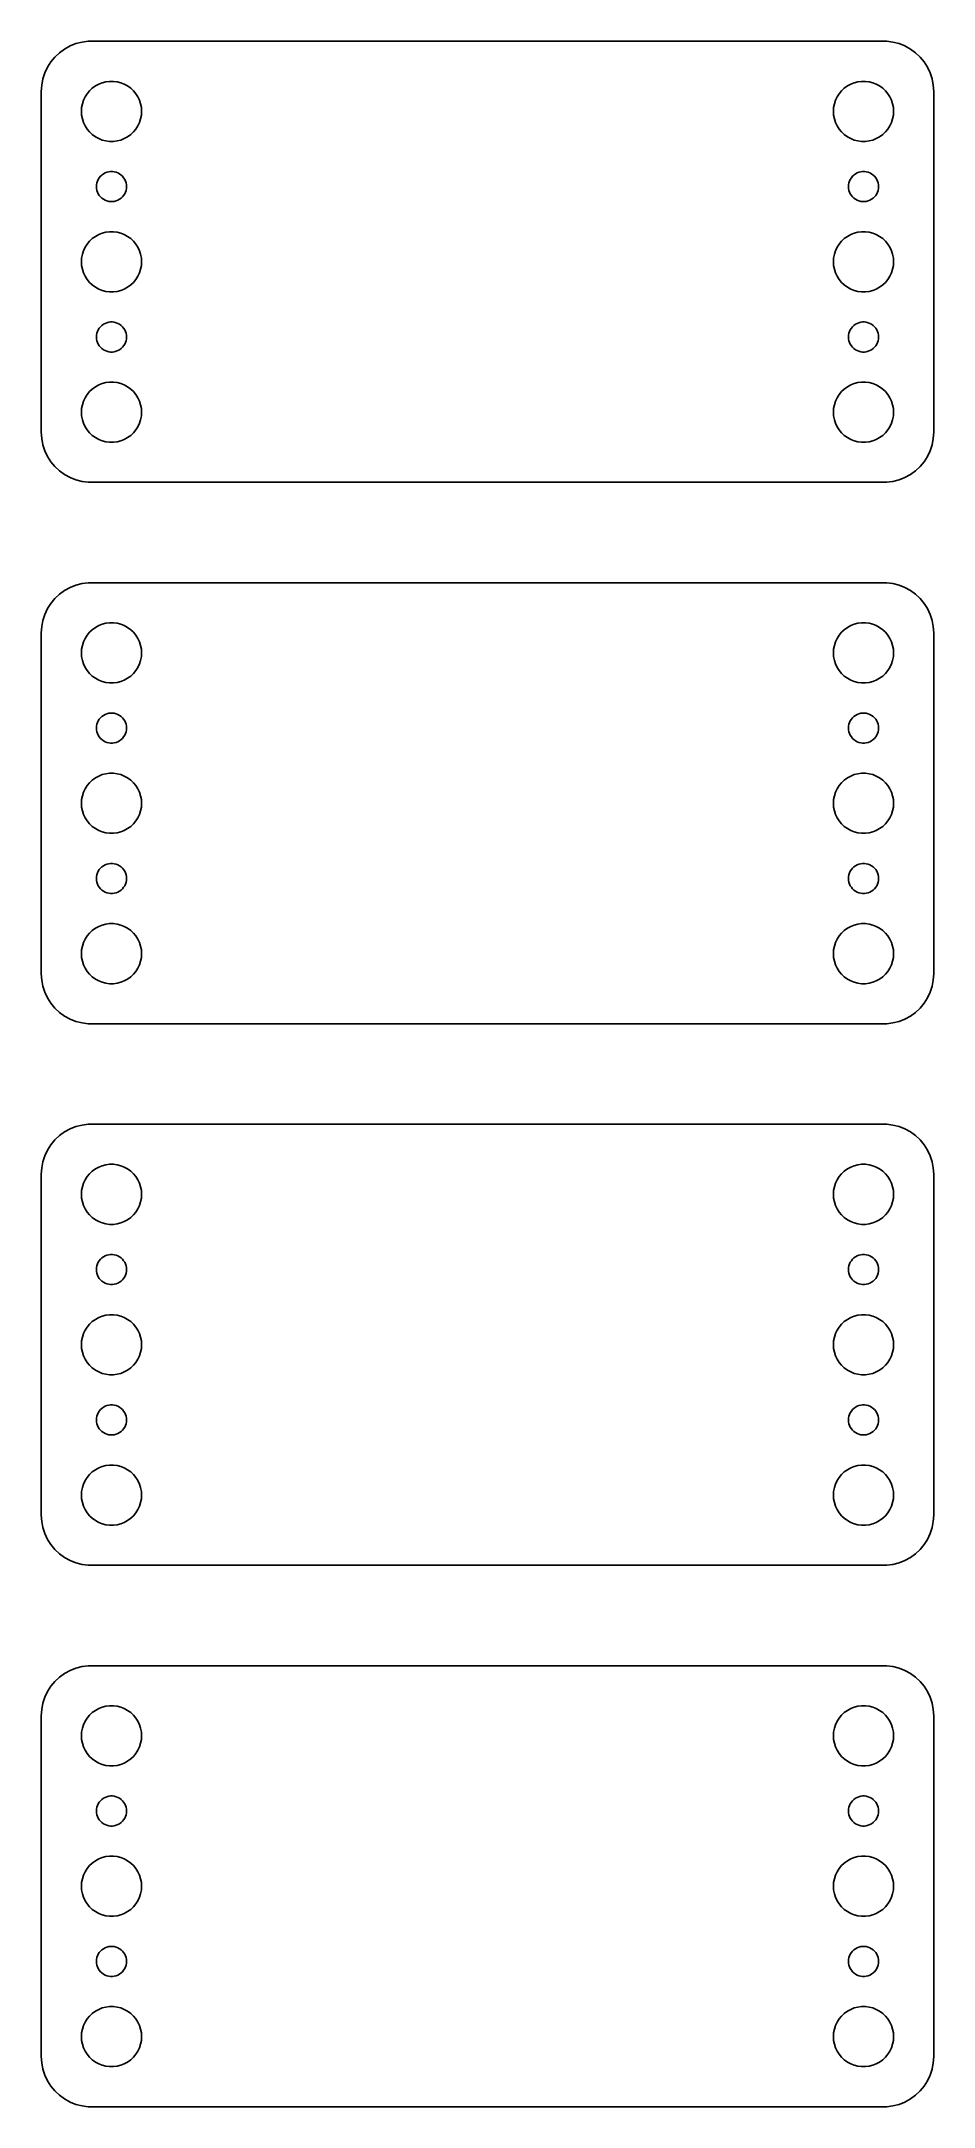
# Model space of a CAD drawing. Header units: metres. Extents: x -44 to 44, y 140 to 346.
import ezdxf

# ---------------------------------------------------------------- set-up
doc = ezdxf.new("R2010")
doc.units = ezdxf.units.M

msp = doc.modelspace()

# ---------------------------------------------------------------- linework, layer by layer
for p, q in [((-43.1448, 344.423), (-43.5451, 343.939)), ((-42.6871, 344.853), (-43.1448, 344.423)), ((-42.1791, 345.222), (-42.6871, 344.853)), ((-41.6289, 345.524), (-42.1791, 345.222)), ((-41.0451, 345.755), (-41.6289, 345.524)), ((-40.4369, 345.911), (-41.0451, 345.755)), ((-39.8139, 345.99), (-40.4369, 345.911)), ((39.8139, 345.99), (-39.8139, 345.99)), ((40.4369, 345.911), (39.8139, 345.99)), ((41.0451, 345.755), (40.4369, 345.911)), ((41.6289, 345.524), (41.0451, 345.755)), ((42.1791, 345.222), (41.6289, 345.524)), ((42.6871, 344.853), (42.1791, 345.222)), ((43.1448, 344.423), (42.6871, 344.853)), ((43.5451, 343.939), (43.1448, 344.423)), ((-44.3429, 342.243), (-44.4606, 341.627)), ((-44.1489, 342.841), (-44.3429, 342.243)), ((-43.8815, 343.409), (-44.1489, 342.841)), ((-43.5451, 343.939), (-43.8815, 343.409)), ((-38.427, 341.853), (-38.0621, 341.947)), ((-38.0621, 341.947), (-37.6884, 341.994)), ((-37.6884, 341.994), (-37.3116, 341.994)), ((-37.3116, 341.994), (-36.9379, 341.947)), ((-36.9379, 341.947), (-36.5729, 341.853)), ((36.5729, 341.853), (36.9379, 341.947)), ((36.9379, 341.947), (37.3116, 341.994)), ((37.3116, 341.994), (37.6884, 341.994)), ((37.6884, 341.994), (38.0621, 341.947)), ((38.0621, 341.947), (38.427, 341.853)), ((43.8815, 343.409), (43.5451, 343.939)), ((44.1489, 342.841), (43.8815, 343.409)), ((44.3429, 342.243), (44.1489, 342.841)), ((44.4606, 341.627), (44.3429, 342.243)), ((-44.4606, 341.627), (-44.5, 341)), ((-44.5, 341), (-44.5, 307)), ((-40.4057, 339.746), (-40.2893, 340.104)), ((-40.2893, 340.104), (-40.1289, 340.445)), ((-40.1289, 340.445), (-39.927, 340.763)), ((-39.927, 340.763), (-39.6869, 341.054)), ((-39.6869, 341.054), (-39.4123, 341.312)), ((-39.4123, 341.312), (-39.1075, 341.533)), ((-39.1075, 341.533), (-38.7773, 341.714)), ((-38.7773, 341.714), (-38.427, 341.853)), ((-36.5729, 341.853), (-36.2227, 341.714)), ((-36.2227, 341.714), (-35.8925, 341.533)), ((-35.8925, 341.533), (-35.5877, 341.312)), ((-35.5877, 341.312), (-35.3131, 341.054)), ((-35.3131, 341.054), (-35.0729, 340.763)), ((-35.0729, 340.763), (-34.8711, 340.445)), ((-34.8711, 340.445), (-34.7107, 340.104)), ((-34.7107, 340.104), (-34.5942, 339.746)), ((34.5942, 339.746), (34.7107, 340.104)), ((34.7107, 340.104), (34.8711, 340.445)), ((34.8711, 340.445), (35.0729, 340.763)), ((35.0729, 340.763), (35.3131, 341.054)), ((35.3131, 341.054), (35.5877, 341.312)), ((35.5877, 341.312), (35.8925, 341.533)), ((35.8925, 341.533), (36.2227, 341.714)), ((36.2227, 341.714), (36.5729, 341.853)), ((38.427, 341.853), (38.7773, 341.714)), ((38.7773, 341.714), (39.1075, 341.533)), ((39.1075, 341.533), (39.4123, 341.312)), ((39.4123, 341.312), (39.6869, 341.054)), ((39.6869, 341.054), (39.927, 340.763)), ((39.927, 340.763), (40.1289, 340.445)), ((40.1289, 340.445), (40.2893, 340.104)), ((40.2893, 340.104), (40.4057, 339.746)), ((44.5, 341), (44.4606, 341.627)), ((44.5, 307), (44.5, 341)), ((-40.5, 339), (-40.4763, 339.376)), ((-40.4763, 338.624), (-40.5, 339)), ((-40.4763, 339.376), (-40.4057, 339.746)), ((-40.4057, 338.254), (-40.4763, 338.624)), ((-40.2893, 337.896), (-40.4057, 338.254)), ((-40.1289, 337.555), (-40.2893, 337.896)), ((-34.7107, 337.896), (-34.8711, 337.555)), ((-34.5942, 338.254), (-34.7107, 337.896)), ((-34.5942, 339.746), (-34.5237, 339.376)), ((-34.5237, 338.624), (-34.5942, 338.254)), ((-34.5237, 339.376), (-34.5, 339)), ((-34.5, 339), (-34.5237, 338.624)), ((34.5, 339), (34.5237, 339.376)), ((34.5237, 338.624), (34.5, 339)), ((34.5237, 339.376), (34.5942, 339.746)), ((34.5942, 338.254), (34.5237, 338.624)), ((34.7107, 337.896), (34.5942, 338.254)), ((34.8711, 337.555), (34.7107, 337.896)), ((40.2893, 337.896), (40.1289, 337.555)), ((40.4057, 338.254), (40.2893, 337.896)), ((40.4057, 339.746), (40.4763, 339.376)), ((40.4763, 338.624), (40.4057, 338.254)), ((40.4763, 339.376), (40.5, 339)), ((40.5, 339), (40.4763, 338.624)), ((-39.927, 337.237), (-40.1289, 337.555)), ((-39.6869, 336.946), (-39.927, 337.237)), ((-39.4123, 336.688), (-39.6869, 336.946)), ((-39.1075, 336.467), (-39.4123, 336.688)), ((-38.7773, 336.286), (-39.1075, 336.467)), ((-38.427, 336.147), (-38.7773, 336.286)), ((-38.0621, 336.053), (-38.427, 336.147)), ((-37.6884, 336.006), (-38.0621, 336.053)), ((-37.3116, 336.006), (-37.6884, 336.006)), ((-36.9379, 336.053), (-37.3116, 336.006)), ((-36.5729, 336.147), (-36.9379, 336.053)), ((-36.2227, 336.286), (-36.5729, 336.147)), ((-35.8925, 336.467), (-36.2227, 336.286)), ((-35.5877, 336.688), (-35.8925, 336.467)), ((-35.3131, 336.946), (-35.5877, 336.688)), ((-35.0729, 337.237), (-35.3131, 336.946)), ((-34.8711, 337.555), (-35.0729, 337.237)), ((35.0729, 337.237), (34.8711, 337.555)), ((35.3131, 336.946), (35.0729, 337.237)), ((35.5877, 336.688), (35.3131, 336.946)), ((35.8925, 336.467), (35.5877, 336.688)), ((36.2227, 336.286), (35.8925, 336.467)), ((36.5729, 336.147), (36.2227, 336.286)), ((36.9379, 336.053), (36.5729, 336.147)), ((37.3116, 336.006), (36.9379, 336.053)), ((37.6884, 336.006), (37.3116, 336.006)), ((38.0621, 336.053), (37.6884, 336.006)), ((38.427, 336.147), (38.0621, 336.053)), ((38.7773, 336.286), (38.427, 336.147)), ((39.1075, 336.467), (38.7773, 336.286)), ((39.4123, 336.688), (39.1075, 336.467)), ((39.6869, 336.946), (39.4123, 336.688)), ((39.927, 337.237), (39.6869, 336.946)), ((40.1289, 337.555), (39.927, 337.237)), ((-39, 331.5), (-38.9882, 331.688)), ((-38.9882, 331.688), (-38.9529, 331.873)), ((-38.9529, 331.873), (-38.8947, 332.052)), ((-38.8947, 332.052), (-38.8145, 332.223)), ((-38.8145, 332.223), (-38.7135, 332.382)), ((-38.7135, 332.382), (-38.5934, 332.527)), ((-38.5934, 332.527), (-38.4561, 332.656)), ((-38.4561, 332.656), (-38.3037, 332.766)), ((-38.3037, 332.766), (-38.1387, 332.857)), ((-38.1387, 332.857), (-37.9635, 332.927)), ((-37.9635, 332.927), (-37.7811, 332.973)), ((-37.7811, 332.973), (-37.5942, 332.997)), ((-37.5942, 332.997), (-37.4058, 332.997)), ((-37.4058, 332.997), (-37.2189, 332.973)), ((-37.2189, 332.973), (-37.0365, 332.927)), ((-37.0365, 332.927), (-36.8613, 332.857)), ((-36.8613, 332.857), (-36.6963, 332.766)), ((-36.6963, 332.766), (-36.5439, 332.656)), ((-36.5439, 332.656), (-36.4065, 332.527)), ((-36.4065, 332.527), (-36.2865, 332.382)), ((-36.2865, 332.382), (-36.1855, 332.223)), ((-36.1855, 332.223), (-36.1053, 332.052)), ((-36.1053, 332.052), (-36.0471, 331.873)), ((-36.0471, 331.873), (-36.0118, 331.688)), ((-36.0118, 331.688), (-36, 331.5)), ((36, 331.5), (36.0118, 331.688)), ((36.0118, 331.688), (36.0471, 331.873)), ((36.0471, 331.873), (36.1053, 332.052)), ((36.1053, 332.052), (36.1855, 332.223)), ((36.1855, 332.223), (36.2865, 332.382)), ((36.2865, 332.382), (36.4065, 332.527)), ((36.4065, 332.527), (36.5439, 332.656)), ((36.5439, 332.656), (36.6963, 332.766)), ((36.6963, 332.766), (36.8613, 332.857)), ((36.8613, 332.857), (37.0365, 332.927)), ((37.0365, 332.927), (37.2189, 332.973)), ((37.2189, 332.973), (37.4058, 332.997)), ((37.4058, 332.997), (37.5942, 332.997)), ((37.5942, 332.997), (37.7811, 332.973)), ((37.7811, 332.973), (37.9635, 332.927)), ((37.9635, 332.927), (38.1387, 332.857)), ((38.1387, 332.857), (38.3037, 332.766)), ((38.3037, 332.766), (38.4561, 332.656)), ((38.4561, 332.656), (38.5934, 332.527)), ((38.5934, 332.527), (38.7135, 332.382)), ((38.7135, 332.382), (38.8145, 332.223)), ((38.8145, 332.223), (38.8947, 332.052)), ((38.8947, 332.052), (38.9529, 331.873)), ((38.9529, 331.873), (38.9882, 331.688)), ((38.9882, 331.688), (39, 331.5)), ((-38.9882, 331.312), (-39, 331.5)), ((-38.9529, 331.127), (-38.9882, 331.312)), ((-38.8947, 330.948), (-38.9529, 331.127)), ((-38.8145, 330.777), (-38.8947, 330.948)), ((-38.7135, 330.618), (-38.8145, 330.777)), ((-38.5934, 330.473), (-38.7135, 330.618)), ((-38.4561, 330.344), (-38.5934, 330.473)), ((-38.3037, 330.234), (-38.4561, 330.344)), ((-38.1387, 330.143), (-38.3037, 330.234)), ((-37.9635, 330.073), (-38.1387, 330.143)), ((-37.7811, 330.027), (-37.9635, 330.073)), ((-37.5942, 330.003), (-37.7811, 330.027)), ((-37.4058, 330.003), (-37.5942, 330.003)), ((-37.2189, 330.027), (-37.4058, 330.003)), ((-37.0365, 330.073), (-37.2189, 330.027)), ((-36.8613, 330.143), (-37.0365, 330.073)), ((-36.6963, 330.234), (-36.8613, 330.143)), ((-36.5439, 330.344), (-36.6963, 330.234)), ((-36.4065, 330.473), (-36.5439, 330.344)), ((-36.2865, 330.618), (-36.4065, 330.473)), ((-36.1855, 330.777), (-36.2865, 330.618)), ((-36.1053, 330.948), (-36.1855, 330.777)), ((-36.0471, 331.127), (-36.1053, 330.948)), ((-36.0118, 331.312), (-36.0471, 331.127)), ((-36, 331.5), (-36.0118, 331.312)), ((36.0118, 331.312), (36, 331.5)), ((36.0471, 331.127), (36.0118, 331.312)), ((36.1053, 330.948), (36.0471, 331.127)), ((36.1855, 330.777), (36.1053, 330.948)), ((36.2865, 330.618), (36.1855, 330.777)), ((36.4065, 330.473), (36.2865, 330.618)), ((36.5439, 330.344), (36.4065, 330.473)), ((36.6963, 330.234), (36.5439, 330.344)), ((36.8613, 330.143), (36.6963, 330.234)), ((37.0365, 330.073), (36.8613, 330.143)), ((37.2189, 330.027), (37.0365, 330.073)), ((37.4058, 330.003), (37.2189, 330.027)), ((37.5942, 330.003), (37.4058, 330.003)), ((37.7811, 330.027), (37.5942, 330.003)), ((37.9635, 330.073), (37.7811, 330.027)), ((38.1387, 330.143), (37.9635, 330.073)), ((38.3037, 330.234), (38.1387, 330.143)), ((38.4561, 330.344), (38.3037, 330.234)), ((38.5934, 330.473), (38.4561, 330.344)), ((38.7135, 330.618), (38.5934, 330.473)), ((38.8145, 330.777), (38.7135, 330.618)), ((38.8947, 330.948), (38.8145, 330.777)), ((38.9529, 331.127), (38.8947, 330.948)), ((38.9882, 331.312), (38.9529, 331.127)), ((39, 331.5), (38.9882, 331.312)), ((-40.1289, 325.445), (-39.927, 325.763)), ((-39.927, 325.763), (-39.6869, 326.054)), ((-39.6869, 326.054), (-39.4123, 326.312)), ((-39.4123, 326.312), (-39.1075, 326.533)), ((-39.1075, 326.533), (-38.7773, 326.714)), ((-38.7773, 326.714), (-38.427, 326.853)), ((-38.427, 326.853), (-38.0621, 326.947)), ((-38.0621, 326.947), (-37.6884, 326.994)), ((-37.6884, 326.994), (-37.3116, 326.994)), ((-37.3116, 326.994), (-36.9379, 326.947)), ((-36.9379, 326.947), (-36.5729, 326.853)), ((-36.5729, 326.853), (-36.2227, 326.714)), ((-36.2227, 326.714), (-35.8925, 326.533)), ((-35.8925, 326.533), (-35.5877, 326.312)), ((-35.5877, 326.312), (-35.3131, 326.054)), ((-35.3131, 326.054), (-35.0729, 325.763)), ((-35.0729, 325.763), (-34.8711, 325.445)), ((34.8711, 325.445), (35.0729, 325.763)), ((35.0729, 325.763), (35.3131, 326.054)), ((35.3131, 326.054), (35.5877, 326.312)), ((35.5877, 326.312), (35.8925, 326.533)), ((35.8925, 326.533), (36.2227, 326.714)), ((36.2227, 326.714), (36.5729, 326.853)), ((36.5729, 326.853), (36.9379, 326.947)), ((36.9379, 326.947), (37.3116, 326.994)), ((37.3116, 326.994), (37.6884, 326.994)), ((37.6884, 326.994), (38.0621, 326.947)), ((38.0621, 326.947), (38.427, 326.853)), ((38.427, 326.853), (38.7773, 326.714)), ((38.7773, 326.714), (39.1075, 326.533)), ((39.1075, 326.533), (39.4123, 326.312)), ((39.4123, 326.312), (39.6869, 326.054)), ((39.6869, 326.054), (39.927, 325.763)), ((39.927, 325.763), (40.1289, 325.445)), ((-40.5, 324), (-40.4763, 324.376)), ((-40.4763, 323.624), (-40.5, 324)), ((-40.4763, 324.376), (-40.4057, 324.746)), ((-40.4057, 323.254), (-40.4763, 323.624)), ((-40.4057, 324.746), (-40.2893, 325.104)), ((-40.2893, 325.104), (-40.1289, 325.445)), ((-34.8711, 325.445), (-34.7107, 325.104)), ((-34.7107, 325.104), (-34.5942, 324.746)), ((-34.5942, 324.746), (-34.5237, 324.376)), ((-34.5237, 323.624), (-34.5942, 323.254)), ((-34.5237, 324.376), (-34.5, 324)), ((-34.5, 324), (-34.5237, 323.624)), ((34.5, 324), (34.5237, 324.376)), ((34.5237, 323.624), (34.5, 324)), ((34.5237, 324.376), (34.5942, 324.746)), ((34.5942, 323.254), (34.5237, 323.624)), ((34.5942, 324.746), (34.7107, 325.104)), ((34.7107, 325.104), (34.8711, 325.445)), ((40.1289, 325.445), (40.2893, 325.104)), ((40.2893, 325.104), (40.4057, 324.746)), ((40.4057, 324.746), (40.4763, 324.376)), ((40.4763, 323.624), (40.4057, 323.254)), ((40.4763, 324.376), (40.5, 324)), ((40.5, 324), (40.4763, 323.624)), ((-40.2893, 322.896), (-40.4057, 323.254)), ((-40.1289, 322.555), (-40.2893, 322.896)), ((-39.927, 322.237), (-40.1289, 322.555)), ((-39.6869, 321.946), (-39.927, 322.237)), ((-39.4123, 321.688), (-39.6869, 321.946)), ((-39.1075, 321.467), (-39.4123, 321.688)), ((-38.7773, 321.286), (-39.1075, 321.467)), ((-35.8925, 321.467), (-36.2227, 321.286)), ((-35.5877, 321.688), (-35.8925, 321.467)), ((-35.3131, 321.946), (-35.5877, 321.688)), ((-35.0729, 322.237), (-35.3131, 321.946)), ((-34.8711, 322.555), (-35.0729, 322.237)), ((-34.7107, 322.896), (-34.8711, 322.555)), ((-34.5942, 323.254), (-34.7107, 322.896)), ((34.7107, 322.896), (34.5942, 323.254)), ((34.8711, 322.555), (34.7107, 322.896)), ((35.0729, 322.237), (34.8711, 322.555)), ((35.3131, 321.946), (35.0729, 322.237)), ((35.5877, 321.688), (35.3131, 321.946)), ((35.8925, 321.467), (35.5877, 321.688)), ((36.2227, 321.286), (35.8925, 321.467)), ((39.1075, 321.467), (38.7773, 321.286)), ((39.4123, 321.688), (39.1075, 321.467)), ((39.6869, 321.946), (39.4123, 321.688)), ((39.927, 322.237), (39.6869, 321.946)), ((40.1289, 322.555), (39.927, 322.237)), ((40.2893, 322.896), (40.1289, 322.555)), ((40.4057, 323.254), (40.2893, 322.896)), ((-38.427, 321.147), (-38.7773, 321.286)), ((-38.0621, 321.053), (-38.427, 321.147)), ((-37.6884, 321.006), (-38.0621, 321.053)), ((-37.3116, 321.006), (-37.6884, 321.006)), ((-36.9379, 321.053), (-37.3116, 321.006)), ((-36.5729, 321.147), (-36.9379, 321.053)), ((-36.2227, 321.286), (-36.5729, 321.147)), ((36.5729, 321.147), (36.2227, 321.286)), ((36.9379, 321.053), (36.5729, 321.147)), ((37.3116, 321.006), (36.9379, 321.053)), ((37.6884, 321.006), (37.3116, 321.006)), ((38.0621, 321.053), (37.6884, 321.006)), ((38.427, 321.147), (38.0621, 321.053)), ((38.7773, 321.286), (38.427, 321.147)), ((-38.8947, 317.052), (-38.8145, 317.223)), ((-38.8145, 317.223), (-38.7135, 317.382)), ((-38.7135, 317.382), (-38.5934, 317.527)), ((-38.5934, 317.527), (-38.4561, 317.656)), ((-38.4561, 317.656), (-38.3037, 317.766)), ((-38.3037, 317.766), (-38.1387, 317.857)), ((-38.1387, 317.857), (-37.9635, 317.927)), ((-37.9635, 317.927), (-37.7811, 317.973)), ((-37.7811, 317.973), (-37.5942, 317.997)), ((-37.5942, 317.997), (-37.4058, 317.997)), ((-37.4058, 317.997), (-37.2189, 317.973)), ((-37.2189, 317.973), (-37.0365, 317.927)), ((-37.0365, 317.927), (-36.8613, 317.857)), ((-36.8613, 317.857), (-36.6963, 317.766)), ((-36.6963, 317.766), (-36.5439, 317.656)), ((-36.5439, 317.656), (-36.4065, 317.527)), ((-36.4065, 317.527), (-36.2865, 317.382)), ((-36.2865, 317.382), (-36.1855, 317.223)), ((-36.1855, 317.223), (-36.1053, 317.052)), ((36.1053, 317.052), (36.1855, 317.223)), ((36.1855, 317.223), (36.2865, 317.382)), ((36.2865, 317.382), (36.4065, 317.527)), ((36.4065, 317.527), (36.5439, 317.656)), ((36.5439, 317.656), (36.6963, 317.766)), ((36.6963, 317.766), (36.8613, 317.857)), ((36.8613, 317.857), (37.0365, 317.927)), ((37.0365, 317.927), (37.2189, 317.973)), ((37.2189, 317.973), (37.4058, 317.997)), ((37.4058, 317.997), (37.5942, 317.997)), ((37.5942, 317.997), (37.7811, 317.973)), ((37.7811, 317.973), (37.9635, 317.927)), ((37.9635, 317.927), (38.1387, 317.857)), ((38.1387, 317.857), (38.3037, 317.766)), ((38.3037, 317.766), (38.4561, 317.656)), ((38.4561, 317.656), (38.5934, 317.527)), ((38.5934, 317.527), (38.7135, 317.382)), ((38.7135, 317.382), (38.8145, 317.223)), ((38.8145, 317.223), (38.8947, 317.052)), ((-39, 316.5), (-38.9882, 316.688)), ((-38.9882, 316.312), (-39, 316.5)), ((-38.9882, 316.688), (-38.9529, 316.873)), ((-38.9529, 316.127), (-38.9882, 316.312)), ((-38.9529, 316.873), (-38.8947, 317.052)), ((-38.8947, 315.948), (-38.9529, 316.127)), ((-38.8145, 315.777), (-38.8947, 315.948)), ((-38.7135, 315.618), (-38.8145, 315.777)), ((-38.5934, 315.473), (-38.7135, 315.618)), ((-38.4561, 315.344), (-38.5934, 315.473)), ((-38.3037, 315.234), (-38.4561, 315.344)), ((-38.1387, 315.143), (-38.3037, 315.234)), ((-36.6963, 315.234), (-36.8613, 315.143)), ((-36.5439, 315.344), (-36.6963, 315.234)), ((-36.4065, 315.473), (-36.5439, 315.344)), ((-36.2865, 315.618), (-36.4065, 315.473)), ((-36.1855, 315.777), (-36.2865, 315.618)), ((-36.1053, 315.948), (-36.1855, 315.777)), ((-36.1053, 317.052), (-36.0471, 316.873)), ((-36.0471, 316.127), (-36.1053, 315.948)), ((-36.0471, 316.873), (-36.0118, 316.688)), ((-36.0118, 316.312), (-36.0471, 316.127)), ((-36.0118, 316.688), (-36, 316.5)), ((-36, 316.5), (-36.0118, 316.312)), ((36, 316.5), (36.0118, 316.688)), ((36.0118, 316.312), (36, 316.5)), ((36.0118, 316.688), (36.0471, 316.873)), ((36.0471, 316.127), (36.0118, 316.312)), ((36.0471, 316.873), (36.1053, 317.052)), ((36.1053, 315.948), (36.0471, 316.127)), ((36.1855, 315.777), (36.1053, 315.948)), ((36.2865, 315.618), (36.1855, 315.777)), ((36.4065, 315.473), (36.2865, 315.618)), ((36.5439, 315.344), (36.4065, 315.473)), ((36.6963, 315.234), (36.5439, 315.344)), ((36.8613, 315.143), (36.6963, 315.234)), ((38.3037, 315.234), (38.1387, 315.143)), ((38.4561, 315.344), (38.3037, 315.234)), ((38.5934, 315.473), (38.4561, 315.344)), ((38.7135, 315.618), (38.5934, 315.473)), ((38.8145, 315.777), (38.7135, 315.618)), ((38.8947, 315.948), (38.8145, 315.777)), ((38.8947, 317.052), (38.9529, 316.873)), ((38.9529, 316.127), (38.8947, 315.948)), ((38.9529, 316.873), (38.9882, 316.688)), ((38.9882, 316.312), (38.9529, 316.127)), ((38.9882, 316.688), (39, 316.5)), ((39, 316.5), (38.9882, 316.312)), ((-37.9635, 315.073), (-38.1387, 315.143)), ((-37.7811, 315.027), (-37.9635, 315.073)), ((-37.5942, 315.003), (-37.7811, 315.027)), ((-37.4058, 315.003), (-37.5942, 315.003)), ((-37.2189, 315.027), (-37.4058, 315.003)), ((-37.0365, 315.073), (-37.2189, 315.027)), ((-36.8613, 315.143), (-37.0365, 315.073)), ((37.0365, 315.073), (36.8613, 315.143)), ((37.2189, 315.027), (37.0365, 315.073)), ((37.4058, 315.003), (37.2189, 315.027)), ((37.5942, 315.003), (37.4058, 315.003)), ((37.7811, 315.027), (37.5942, 315.003)), ((37.9635, 315.073), (37.7811, 315.027)), ((38.1387, 315.143), (37.9635, 315.073)), ((-39.927, 310.763), (-39.6869, 311.054)), ((-39.6869, 311.054), (-39.4123, 311.312)), ((-39.4123, 311.312), (-39.1075, 311.533)), ((-39.1075, 311.533), (-38.7773, 311.714)), ((-38.7773, 311.714), (-38.427, 311.853)), ((-38.427, 311.853), (-38.0621, 311.947)), ((-38.0621, 311.947), (-37.6884, 311.994)), ((-37.6884, 311.994), (-37.3116, 311.994)), ((-37.3116, 311.994), (-36.9379, 311.947)), ((-36.9379, 311.947), (-36.5729, 311.853)), ((-36.5729, 311.853), (-36.2227, 311.714)), ((-36.2227, 311.714), (-35.8925, 311.533)), ((-35.8925, 311.533), (-35.5877, 311.312)), ((-35.5877, 311.312), (-35.3131, 311.054)), ((-35.3131, 311.054), (-35.0729, 310.763)), ((35.0729, 310.763), (35.3131, 311.054)), ((35.3131, 311.054), (35.5877, 311.312)), ((35.5877, 311.312), (35.8925, 311.533)), ((35.8925, 311.533), (36.2227, 311.714)), ((36.2227, 311.714), (36.5729, 311.853)), ((36.5729, 311.853), (36.9379, 311.947)), ((36.9379, 311.947), (37.3116, 311.994)), ((37.3116, 311.994), (37.6884, 311.994)), ((37.6884, 311.994), (38.0621, 311.947)), ((38.0621, 311.947), (38.427, 311.853)), ((38.427, 311.853), (38.7773, 311.714)), ((38.7773, 311.714), (39.1075, 311.533)), ((39.1075, 311.533), (39.4123, 311.312)), ((39.4123, 311.312), (39.6869, 311.054)), ((39.6869, 311.054), (39.927, 310.763)), ((-40.5, 309), (-40.4763, 309.376)), ((-40.4763, 308.624), (-40.5, 309)), ((-40.4763, 309.376), (-40.4057, 309.746)), ((-40.4057, 309.746), (-40.2893, 310.104)), ((-40.2893, 310.104), (-40.1289, 310.445)), ((-40.1289, 310.445), (-39.927, 310.763)), ((-35.0729, 310.763), (-34.8711, 310.445)), ((-34.8711, 310.445), (-34.7107, 310.104)), ((-34.7107, 310.104), (-34.5942, 309.746)), ((-34.5942, 309.746), (-34.5237, 309.376)), ((-34.5237, 309.376), (-34.5, 309)), ((-34.5, 309), (-34.5237, 308.624)), ((34.5, 309), (34.5237, 309.376)), ((34.5237, 308.624), (34.5, 309)), ((34.5237, 309.376), (34.5942, 309.746)), ((34.5942, 309.746), (34.7107, 310.104)), ((34.7107, 310.104), (34.8711, 310.445)), ((34.8711, 310.445), (35.0729, 310.763)), ((39.927, 310.763), (40.1289, 310.445)), ((40.1289, 310.445), (40.2893, 310.104)), ((40.2893, 310.104), (40.4057, 309.746)), ((40.4057, 309.746), (40.4763, 309.376)), ((40.4763, 309.376), (40.5, 309)), ((40.5, 309), (40.4763, 308.624)), ((-44.5, 307), (-44.4606, 306.373)), ((-40.4057, 308.254), (-40.4763, 308.624)), ((-40.2893, 307.896), (-40.4057, 308.254)), ((-40.1289, 307.555), (-40.2893, 307.896)), ((-39.927, 307.237), (-40.1289, 307.555)), ((-39.6869, 306.946), (-39.927, 307.237)), ((-39.4123, 306.688), (-39.6869, 306.946)), ((-35.3131, 306.946), (-35.5877, 306.688)), ((-35.0729, 307.237), (-35.3131, 306.946)), ((-34.8711, 307.555), (-35.0729, 307.237)), ((-34.7107, 307.896), (-34.8711, 307.555)), ((-34.5942, 308.254), (-34.7107, 307.896)), ((-34.5237, 308.624), (-34.5942, 308.254)), ((34.5942, 308.254), (34.5237, 308.624)), ((34.7107, 307.896), (34.5942, 308.254)), ((34.8711, 307.555), (34.7107, 307.896)), ((35.0729, 307.237), (34.8711, 307.555)), ((35.3131, 306.946), (35.0729, 307.237)), ((35.5877, 306.688), (35.3131, 306.946)), ((39.6869, 306.946), (39.4123, 306.688)), ((39.927, 307.237), (39.6869, 306.946)), ((40.1289, 307.555), (39.927, 307.237)), ((40.2893, 307.896), (40.1289, 307.555)), ((40.4057, 308.254), (40.2893, 307.896)), ((40.4763, 308.624), (40.4057, 308.254)), ((44.4606, 306.373), (44.5, 307)), ((-44.4606, 306.373), (-44.3429, 305.757)), ((-44.3429, 305.757), (-44.1489, 305.159)), ((-44.1489, 305.159), (-43.8815, 304.591)), ((-39.1075, 306.467), (-39.4123, 306.688)), ((-38.7773, 306.286), (-39.1075, 306.467)), ((-38.427, 306.147), (-38.7773, 306.286)), ((-38.0621, 306.053), (-38.427, 306.147)), ((-37.6884, 306.006), (-38.0621, 306.053)), ((-37.3116, 306.006), (-37.6884, 306.006)), ((-36.9379, 306.053), (-37.3116, 306.006)), ((-36.5729, 306.147), (-36.9379, 306.053)), ((-36.2227, 306.286), (-36.5729, 306.147)), ((-35.8925, 306.467), (-36.2227, 306.286)), ((-35.5877, 306.688), (-35.8925, 306.467)), ((35.8925, 306.467), (35.5877, 306.688)), ((36.2227, 306.286), (35.8925, 306.467)), ((36.5729, 306.147), (36.2227, 306.286)), ((36.9379, 306.053), (36.5729, 306.147)), ((37.3116, 306.006), (36.9379, 306.053)), ((37.6884, 306.006), (37.3116, 306.006)), ((38.0621, 306.053), (37.6884, 306.006)), ((38.427, 306.147), (38.0621, 306.053)), ((38.7773, 306.286), (38.427, 306.147)), ((39.1075, 306.467), (38.7773, 306.286)), ((39.4123, 306.688), (39.1075, 306.467)), ((43.8815, 304.591), (44.1489, 305.159)), ((44.1489, 305.159), (44.3429, 305.757)), ((44.3429, 305.757), (44.4606, 306.373)), ((-43.8815, 304.591), (-43.5451, 304.061)), ((-43.5451, 304.061), (-43.1448, 303.577)), ((-43.1448, 303.577), (-42.6871, 303.147)), ((-42.6871, 303.147), (-42.1791, 302.778)), ((42.1791, 302.778), (42.6871, 303.147)), ((42.6871, 303.147), (43.1448, 303.577)), ((43.1448, 303.577), (43.5451, 304.061)), ((43.5451, 304.061), (43.8815, 304.591)), ((-42.1791, 302.778), (-41.6289, 302.476)), ((-41.6289, 302.476), (-41.0451, 302.245)), ((-41.0451, 302.245), (-40.4369, 302.089)), ((-40.4369, 302.089), (-39.8139, 302.01)), ((-39.8139, 302.01), (39.8139, 302.01)), ((39.8139, 302.01), (40.4369, 302.089)), ((40.4369, 302.089), (41.0451, 302.245)), ((41.0451, 302.245), (41.6289, 302.476)), ((41.6289, 302.476), (42.1791, 302.778)), ((-42.6871, 290.853), (-43.1448, 290.423)), ((-42.1791, 291.222), (-42.6871, 290.853)), ((-41.6289, 291.524), (-42.1791, 291.222)), ((-41.0451, 291.755), (-41.6289, 291.524)), ((-40.4369, 291.911), (-41.0451, 291.755)), ((-39.8139, 291.99), (-40.4369, 291.911)), ((39.8139, 291.99), (-39.8139, 291.99)), ((40.4369, 291.911), (39.8139, 291.99)), ((41.0451, 291.755), (40.4369, 291.911)), ((41.6289, 291.524), (41.0451, 291.755)), ((42.1791, 291.222), (41.6289, 291.524)), ((42.6871, 290.853), (42.1791, 291.222)), ((43.1448, 290.423), (42.6871, 290.853)), ((-44.1489, 288.841), (-44.3429, 288.243)), ((-43.8815, 289.409), (-44.1489, 288.841)), ((-43.5451, 289.939), (-43.8815, 289.409)), ((-43.1448, 290.423), (-43.5451, 289.939)), ((43.5451, 289.939), (43.1448, 290.423)), ((43.8815, 289.409), (43.5451, 289.939)), ((44.1489, 288.841), (43.8815, 289.409)), ((44.3429, 288.243), (44.1489, 288.841)), ((-44.4606, 287.627), (-44.5, 287)), ((-44.5, 287), (-44.5, 253)), ((-44.3429, 288.243), (-44.4606, 287.627)), ((-40.2893, 286.104), (-40.1289, 286.445)), ((-40.1289, 286.445), (-39.927, 286.763)), ((-39.927, 286.763), (-39.6869, 287.054)), ((-39.6869, 287.054), (-39.4123, 287.312)), ((-39.4123, 287.312), (-39.1075, 287.533)), ((-39.1075, 287.533), (-38.7773, 287.714)), ((-38.7773, 287.714), (-38.427, 287.853)), ((-38.427, 287.853), (-38.0621, 287.947)), ((-38.0621, 287.947), (-37.6884, 287.994)), ((-37.6884, 287.994), (-37.3116, 287.994)), ((-37.3116, 287.994), (-36.9379, 287.947)), ((-36.9379, 287.947), (-36.5729, 287.853)), ((-36.5729, 287.853), (-36.2227, 287.714)), ((-36.2227, 287.714), (-35.8925, 287.533)), ((-35.8925, 287.533), (-35.5877, 287.312)), ((-35.5877, 287.312), (-35.3131, 287.054)), ((-35.3131, 287.054), (-35.0729, 286.763)), ((-35.0729, 286.763), (-34.8711, 286.445)), ((-34.8711, 286.445), (-34.7107, 286.104)), ((34.7107, 286.104), (34.8711, 286.445)), ((34.8711, 286.445), (35.0729, 286.763)), ((35.0729, 286.763), (35.3131, 287.054)), ((35.3131, 287.054), (35.5877, 287.312)), ((35.5877, 287.312), (35.8925, 287.533)), ((35.8925, 287.533), (36.2227, 287.714)), ((36.2227, 287.714), (36.5729, 287.853)), ((36.5729, 287.853), (36.9379, 287.947)), ((36.9379, 287.947), (37.3116, 287.994)), ((37.3116, 287.994), (37.6884, 287.994)), ((37.6884, 287.994), (38.0621, 287.947)), ((38.0621, 287.947), (38.427, 287.853)), ((38.427, 287.853), (38.7773, 287.714)), ((38.7773, 287.714), (39.1075, 287.533)), ((39.1075, 287.533), (39.4123, 287.312)), ((39.4123, 287.312), (39.6869, 287.054)), ((39.6869, 287.054), (39.927, 286.763)), ((39.927, 286.763), (40.1289, 286.445)), ((40.1289, 286.445), (40.2893, 286.104)), ((44.4606, 287.627), (44.3429, 288.243)), ((44.5, 287), (44.4606, 287.627)), ((44.5, 253), (44.5, 287)), ((-40.5, 285), (-40.4763, 285.376)), ((-40.4763, 284.624), (-40.5, 285)), ((-40.4763, 285.376), (-40.4057, 285.746)), ((-40.4057, 284.254), (-40.4763, 284.624)), ((-40.4057, 285.746), (-40.2893, 286.104)), ((-40.2893, 283.896), (-40.4057, 284.254)), ((-34.7107, 286.104), (-34.5942, 285.746)), ((-34.5942, 284.254), (-34.7107, 283.896)), ((-34.5942, 285.746), (-34.5237, 285.376)), ((-34.5237, 284.624), (-34.5942, 284.254)), ((-34.5237, 285.376), (-34.5, 285)), ((-34.5, 285), (-34.5237, 284.624)), ((34.5, 285), (34.5237, 285.376)), ((34.5237, 284.624), (34.5, 285)), ((34.5237, 285.376), (34.5942, 285.746)), ((34.5942, 284.254), (34.5237, 284.624)), ((34.5942, 285.746), (34.7107, 286.104)), ((34.7107, 283.896), (34.5942, 284.254)), ((40.2893, 286.104), (40.4057, 285.746)), ((40.4057, 284.254), (40.2893, 283.896)), ((40.4057, 285.746), (40.4763, 285.376)), ((40.4763, 284.624), (40.4057, 284.254)), ((40.4763, 285.376), (40.5, 285)), ((40.5, 285), (40.4763, 284.624)), ((-40.1289, 283.555), (-40.2893, 283.896)), ((-39.927, 283.237), (-40.1289, 283.555)), ((-39.6869, 282.946), (-39.927, 283.237)), ((-39.4123, 282.688), (-39.6869, 282.946)), ((-39.1075, 282.467), (-39.4123, 282.688)), ((-38.7773, 282.286), (-39.1075, 282.467)), ((-38.427, 282.147), (-38.7773, 282.286)), ((-36.2227, 282.286), (-36.5729, 282.147)), ((-35.8925, 282.467), (-36.2227, 282.286)), ((-35.5877, 282.688), (-35.8925, 282.467)), ((-35.3131, 282.946), (-35.5877, 282.688)), ((-35.0729, 283.237), (-35.3131, 282.946)), ((-34.8711, 283.555), (-35.0729, 283.237)), ((-34.7107, 283.896), (-34.8711, 283.555)), ((34.8711, 283.555), (34.7107, 283.896)), ((35.0729, 283.237), (34.8711, 283.555)), ((35.3131, 282.946), (35.0729, 283.237)), ((35.5877, 282.688), (35.3131, 282.946)), ((35.8925, 282.467), (35.5877, 282.688)), ((36.2227, 282.286), (35.8925, 282.467)), ((36.5729, 282.147), (36.2227, 282.286)), ((38.7773, 282.286), (38.427, 282.147)), ((39.1075, 282.467), (38.7773, 282.286)), ((39.4123, 282.688), (39.1075, 282.467)), ((39.6869, 282.946), (39.4123, 282.688)), ((39.927, 283.237), (39.6869, 282.946)), ((40.1289, 283.555), (39.927, 283.237)), ((40.2893, 283.896), (40.1289, 283.555)), ((-38.0621, 282.053), (-38.427, 282.147)), ((-37.6884, 282.006), (-38.0621, 282.053)), ((-37.3116, 282.006), (-37.6884, 282.006)), ((-36.9379, 282.053), (-37.3116, 282.006)), ((-36.5729, 282.147), (-36.9379, 282.053)), ((36.9379, 282.053), (36.5729, 282.147)), ((37.3116, 282.006), (36.9379, 282.053)), ((37.6884, 282.006), (37.3116, 282.006)), ((38.0621, 282.053), (37.6884, 282.006)), ((38.427, 282.147), (38.0621, 282.053)), ((-38.8947, 278.052), (-38.8145, 278.223)), ((-38.8145, 278.223), (-38.7135, 278.382)), ((-38.7135, 278.382), (-38.5934, 278.527)), ((-38.5934, 278.527), (-38.4561, 278.656)), ((-38.4561, 278.656), (-38.3037, 278.766)), ((-38.3037, 278.766), (-38.1387, 278.857)), ((-38.1387, 278.857), (-37.9635, 278.927)), ((-37.9635, 278.927), (-37.7811, 278.973)), ((-37.7811, 278.973), (-37.5942, 278.997)), ((-37.5942, 278.997), (-37.4058, 278.997)), ((-37.4058, 278.997), (-37.2189, 278.973)), ((-37.2189, 278.973), (-37.0365, 278.927)), ((-37.0365, 278.927), (-36.8613, 278.857)), ((-36.8613, 278.857), (-36.6963, 278.766)), ((-36.6963, 278.766), (-36.5439, 278.656)), ((-36.5439, 278.656), (-36.4065, 278.527)), ((-36.4065, 278.527), (-36.2865, 278.382)), ((-36.2865, 278.382), (-36.1855, 278.223)), ((-36.1855, 278.223), (-36.1053, 278.052)), ((36.1053, 278.052), (36.1855, 278.223)), ((36.1855, 278.223), (36.2865, 278.382)), ((36.2865, 278.382), (36.4065, 278.527)), ((36.4065, 278.527), (36.5439, 278.656)), ((36.5439, 278.656), (36.6963, 278.766)), ((36.6963, 278.766), (36.8613, 278.857)), ((36.8613, 278.857), (37.0365, 278.927)), ((37.0365, 278.927), (37.2189, 278.973)), ((37.2189, 278.973), (37.4058, 278.997)), ((37.4058, 278.997), (37.5942, 278.997)), ((37.5942, 278.997), (37.7811, 278.973)), ((37.7811, 278.973), (37.9635, 278.927)), ((37.9635, 278.927), (38.1387, 278.857)), ((38.1387, 278.857), (38.3037, 278.766)), ((38.3037, 278.766), (38.4561, 278.656)), ((38.4561, 278.656), (38.5934, 278.527)), ((38.5934, 278.527), (38.7135, 278.382)), ((38.7135, 278.382), (38.8145, 278.223)), ((38.8145, 278.223), (38.8947, 278.052)), ((-39, 277.5), (-38.9882, 277.688)), ((-38.9882, 277.312), (-39, 277.5)), ((-38.9882, 277.688), (-38.9529, 277.873)), ((-38.9529, 277.127), (-38.9882, 277.312)), ((-38.9529, 277.873), (-38.8947, 278.052)), ((-38.8947, 276.948), (-38.9529, 277.127)), ((-38.8145, 276.777), (-38.8947, 276.948)), ((-38.7135, 276.618), (-38.8145, 276.777)), ((-38.5934, 276.473), (-38.7135, 276.618)), ((-38.4561, 276.344), (-38.5934, 276.473)), ((-38.3037, 276.234), (-38.4561, 276.344)), ((-38.1387, 276.143), (-38.3037, 276.234)), ((-37.9635, 276.073), (-38.1387, 276.143)), ((-37.7811, 276.027), (-37.9635, 276.073)), ((-37.5942, 276.003), (-37.7811, 276.027)), ((-37.2189, 276.027), (-37.4058, 276.003)), ((-37.0365, 276.073), (-37.2189, 276.027)), ((-36.8613, 276.143), (-37.0365, 276.073)), ((-36.6963, 276.234), (-36.8613, 276.143)), ((-36.5439, 276.344), (-36.6963, 276.234)), ((-36.4065, 276.473), (-36.5439, 276.344)), ((-36.2865, 276.618), (-36.4065, 276.473)), ((-36.1855, 276.777), (-36.2865, 276.618)), ((-36.1053, 276.948), (-36.1855, 276.777)), ((-36.1053, 278.052), (-36.0471, 277.873)), ((-36.0471, 277.127), (-36.1053, 276.948)), ((-36.0471, 277.873), (-36.0118, 277.688)), ((-36.0118, 277.312), (-36.0471, 277.127)), ((-36.0118, 277.688), (-36, 277.5)), ((-36, 277.5), (-36.0118, 277.312)), ((36, 277.5), (36.0118, 277.688)), ((36.0118, 277.312), (36, 277.5)), ((36.0118, 277.688), (36.0471, 277.873)), ((36.0471, 277.127), (36.0118, 277.312)), ((36.0471, 277.873), (36.1053, 278.052)), ((36.1053, 276.948), (36.0471, 277.127)), ((36.1855, 276.777), (36.1053, 276.948)), ((36.2865, 276.618), (36.1855, 276.777)), ((36.4065, 276.473), (36.2865, 276.618)), ((36.5439, 276.344), (36.4065, 276.473)), ((36.6963, 276.234), (36.5439, 276.344)), ((36.8613, 276.143), (36.6963, 276.234)), ((37.0365, 276.073), (36.8613, 276.143)), ((37.2189, 276.027), (37.0365, 276.073)), ((37.4058, 276.003), (37.2189, 276.027)), ((37.7811, 276.027), (37.5942, 276.003)), ((37.9635, 276.073), (37.7811, 276.027)), ((38.1387, 276.143), (37.9635, 276.073)), ((38.3037, 276.234), (38.1387, 276.143)), ((38.4561, 276.344), (38.3037, 276.234)), ((38.5934, 276.473), (38.4561, 276.344)), ((38.7135, 276.618), (38.5934, 276.473)), ((38.8145, 276.777), (38.7135, 276.618)), ((38.8947, 276.948), (38.8145, 276.777)), ((38.8947, 278.052), (38.9529, 277.873)), ((38.9529, 277.127), (38.8947, 276.948)), ((38.9529, 277.873), (38.9882, 277.688)), ((38.9882, 277.312), (38.9529, 277.127)), ((38.9882, 277.688), (39, 277.5)), ((39, 277.5), (38.9882, 277.312)), ((-37.4058, 276.003), (-37.5942, 276.003)), ((37.5942, 276.003), (37.4058, 276.003)), ((-39.927, 271.763), (-39.6869, 272.054)), ((-39.6869, 272.054), (-39.4123, 272.312)), ((-39.4123, 272.312), (-39.1075, 272.533)), ((-39.1075, 272.533), (-38.7773, 272.714)), ((-38.7773, 272.714), (-38.427, 272.853)), ((-38.427, 272.853), (-38.0621, 272.947)), ((-38.0621, 272.947), (-37.6884, 272.994)), ((-37.6884, 272.994), (-37.3116, 272.994)), ((-37.3116, 272.994), (-36.9379, 272.947)), ((-36.9379, 272.947), (-36.5729, 272.853)), ((-36.5729, 272.853), (-36.2227, 272.714)), ((-36.2227, 272.714), (-35.8925, 272.533)), ((-35.8925, 272.533), (-35.5877, 272.312)), ((-35.5877, 272.312), (-35.3131, 272.054)), ((-35.3131, 272.054), (-35.0729, 271.763)), ((35.0729, 271.763), (35.3131, 272.054)), ((35.3131, 272.054), (35.5877, 272.312)), ((35.5877, 272.312), (35.8925, 272.533)), ((35.8925, 272.533), (36.2227, 272.714)), ((36.2227, 272.714), (36.5729, 272.853)), ((36.5729, 272.853), (36.9379, 272.947)), ((36.9379, 272.947), (37.3116, 272.994)), ((37.3116, 272.994), (37.6884, 272.994)), ((37.6884, 272.994), (38.0621, 272.947)), ((38.0621, 272.947), (38.427, 272.853)), ((38.427, 272.853), (38.7773, 272.714)), ((38.7773, 272.714), (39.1075, 272.533)), ((39.1075, 272.533), (39.4123, 272.312)), ((39.4123, 272.312), (39.6869, 272.054)), ((39.6869, 272.054), (39.927, 271.763)), ((-40.5, 270), (-40.4763, 270.376)), ((-40.4763, 269.624), (-40.5, 270)), ((-40.4763, 270.376), (-40.4057, 270.746)), ((-40.4057, 270.746), (-40.2893, 271.104)), ((-40.2893, 271.104), (-40.1289, 271.445)), ((-40.1289, 271.445), (-39.927, 271.763)), ((-35.0729, 271.763), (-34.8711, 271.445)), ((-34.8711, 271.445), (-34.7107, 271.104)), ((-34.7107, 271.104), (-34.5942, 270.746)), ((-34.5942, 270.746), (-34.5237, 270.376)), ((-34.5237, 270.376), (-34.5, 270)), ((-34.5, 270), (-34.5237, 269.624)), ((34.5, 270), (34.5237, 270.376)), ((34.5237, 269.624), (34.5, 270)), ((34.5237, 270.376), (34.5942, 270.746)), ((34.5942, 270.746), (34.7107, 271.104)), ((34.7107, 271.104), (34.8711, 271.445)), ((34.8711, 271.445), (35.0729, 271.763)), ((39.927, 271.763), (40.1289, 271.445)), ((40.1289, 271.445), (40.2893, 271.104)), ((40.2893, 271.104), (40.4057, 270.746)), ((40.4057, 270.746), (40.4763, 270.376)), ((40.4763, 270.376), (40.5, 270)), ((40.5, 270), (40.4763, 269.624)), ((-40.4057, 269.254), (-40.4763, 269.624)), ((-40.2893, 268.896), (-40.4057, 269.254)), ((-40.1289, 268.555), (-40.2893, 268.896)), ((-39.927, 268.237), (-40.1289, 268.555)), ((-39.6869, 267.946), (-39.927, 268.237)), ((-39.4123, 267.688), (-39.6869, 267.946)), ((-35.3131, 267.946), (-35.5877, 267.688)), ((-35.0729, 268.237), (-35.3131, 267.946)), ((-34.8711, 268.555), (-35.0729, 268.237)), ((-34.7107, 268.896), (-34.8711, 268.555)), ((-34.5942, 269.254), (-34.7107, 268.896)), ((-34.5237, 269.624), (-34.5942, 269.254)), ((34.5942, 269.254), (34.5237, 269.624)), ((34.7107, 268.896), (34.5942, 269.254)), ((34.8711, 268.555), (34.7107, 268.896)), ((35.0729, 268.237), (34.8711, 268.555)), ((35.3131, 267.946), (35.0729, 268.237)), ((35.5877, 267.688), (35.3131, 267.946)), ((39.6869, 267.946), (39.4123, 267.688)), ((39.927, 268.237), (39.6869, 267.946)), ((40.1289, 268.555), (39.927, 268.237)), ((40.2893, 268.896), (40.1289, 268.555)), ((40.4057, 269.254), (40.2893, 268.896)), ((40.4763, 269.624), (40.4057, 269.254)), ((-39.1075, 267.467), (-39.4123, 267.688)), ((-38.7773, 267.286), (-39.1075, 267.467)), ((-38.427, 267.147), (-38.7773, 267.286)), ((-38.0621, 267.053), (-38.427, 267.147)), ((-37.6884, 267.006), (-38.0621, 267.053)), ((-37.3116, 267.006), (-37.6884, 267.006)), ((-36.9379, 267.053), (-37.3116, 267.006)), ((-36.5729, 267.147), (-36.9379, 267.053)), ((-36.2227, 267.286), (-36.5729, 267.147)), ((-35.8925, 267.467), (-36.2227, 267.286)), ((-35.5877, 267.688), (-35.8925, 267.467)), ((35.8925, 267.467), (35.5877, 267.688)), ((36.2227, 267.286), (35.8925, 267.467)), ((36.5729, 267.147), (36.2227, 267.286)), ((36.9379, 267.053), (36.5729, 267.147)), ((37.3116, 267.006), (36.9379, 267.053)), ((37.6884, 267.006), (37.3116, 267.006)), ((38.0621, 267.053), (37.6884, 267.006)), ((38.427, 267.147), (38.0621, 267.053)), ((38.7773, 267.286), (38.427, 267.147)), ((39.1075, 267.467), (38.7773, 267.286)), ((39.4123, 267.688), (39.1075, 267.467)), ((-38.5934, 263.527), (-38.4561, 263.656)), ((-38.4561, 263.656), (-38.3037, 263.766)), ((-38.3037, 263.766), (-38.1387, 263.857)), ((-38.1387, 263.857), (-37.9635, 263.927)), ((-37.9635, 263.927), (-37.7811, 263.973)), ((-37.7811, 263.973), (-37.5942, 263.997)), ((-37.5942, 263.997), (-37.4058, 263.997)), ((-37.4058, 263.997), (-37.2189, 263.973)), ((-37.2189, 263.973), (-37.0365, 263.927)), ((-37.0365, 263.927), (-36.8613, 263.857)), ((-36.8613, 263.857), (-36.6963, 263.766)), ((-36.6963, 263.766), (-36.5439, 263.656)), ((-36.5439, 263.656), (-36.4065, 263.527)), ((36.4065, 263.527), (36.5439, 263.656)), ((36.5439, 263.656), (36.6963, 263.766)), ((36.6963, 263.766), (36.8613, 263.857)), ((36.8613, 263.857), (37.0365, 263.927)), ((37.0365, 263.927), (37.2189, 263.973)), ((37.2189, 263.973), (37.4058, 263.997)), ((37.4058, 263.997), (37.5942, 263.997)), ((37.5942, 263.997), (37.7811, 263.973)), ((37.7811, 263.973), (37.9635, 263.927)), ((37.9635, 263.927), (38.1387, 263.857)), ((38.1387, 263.857), (38.3037, 263.766)), ((38.3037, 263.766), (38.4561, 263.656)), ((38.4561, 263.656), (38.5934, 263.527)), ((-39, 262.5), (-38.9882, 262.688)), ((-38.9882, 262.312), (-39, 262.5)), ((-38.9882, 262.688), (-38.9529, 262.873)), ((-38.9529, 262.127), (-38.9882, 262.312)), ((-38.9529, 262.873), (-38.8947, 263.052)), ((-38.8947, 261.948), (-38.9529, 262.127)), ((-38.8947, 263.052), (-38.8145, 263.223)), ((-38.8145, 261.777), (-38.8947, 261.948)), ((-38.8145, 263.223), (-38.7135, 263.382)), ((-38.7135, 261.618), (-38.8145, 261.777)), ((-38.7135, 263.382), (-38.5934, 263.527)), ((-38.5934, 261.473), (-38.7135, 261.618)), ((-36.4065, 263.527), (-36.2865, 263.382)), ((-36.2865, 261.618), (-36.4065, 261.473)), ((-36.2865, 263.382), (-36.1855, 263.223)), ((-36.1855, 261.777), (-36.2865, 261.618)), ((-36.1855, 263.223), (-36.1053, 263.052)), ((-36.1053, 261.948), (-36.1855, 261.777)), ((-36.1053, 263.052), (-36.0471, 262.873)), ((-36.0471, 262.127), (-36.1053, 261.948)), ((-36.0471, 262.873), (-36.0118, 262.688)), ((-36.0118, 262.312), (-36.0471, 262.127)), ((-36.0118, 262.688), (-36, 262.5)), ((-36, 262.5), (-36.0118, 262.312)), ((36, 262.5), (36.0118, 262.688)), ((36.0118, 262.312), (36, 262.5)), ((36.0118, 262.688), (36.0471, 262.873)), ((36.0471, 262.127), (36.0118, 262.312)), ((36.0471, 262.873), (36.1053, 263.052)), ((36.1053, 261.948), (36.0471, 262.127)), ((36.1053, 263.052), (36.1855, 263.223)), ((36.1855, 261.777), (36.1053, 261.948)), ((36.1855, 263.223), (36.2865, 263.382)), ((36.2865, 261.618), (36.1855, 261.777)), ((36.2865, 263.382), (36.4065, 263.527)), ((36.4065, 261.473), (36.2865, 261.618)), ((38.5934, 263.527), (38.7135, 263.382)), ((38.7135, 261.618), (38.5934, 261.473)), ((38.7135, 263.382), (38.8145, 263.223)), ((38.8145, 261.777), (38.7135, 261.618)), ((38.8145, 263.223), (38.8947, 263.052)), ((38.8947, 261.948), (38.8145, 261.777)), ((38.8947, 263.052), (38.9529, 262.873)), ((38.9529, 262.127), (38.8947, 261.948)), ((38.9529, 262.873), (38.9882, 262.688)), ((38.9882, 262.312), (38.9529, 262.127)), ((38.9882, 262.688), (39, 262.5)), ((39, 262.5), (38.9882, 262.312)), ((-38.4561, 261.344), (-38.5934, 261.473)), ((-38.3037, 261.234), (-38.4561, 261.344)), ((-38.1387, 261.143), (-38.3037, 261.234)), ((-37.9635, 261.073), (-38.1387, 261.143)), ((-37.7811, 261.027), (-37.9635, 261.073)), ((-37.5942, 261.003), (-37.7811, 261.027)), ((-37.4058, 261.003), (-37.5942, 261.003)), ((-37.2189, 261.027), (-37.4058, 261.003)), ((-37.0365, 261.073), (-37.2189, 261.027)), ((-36.8613, 261.143), (-37.0365, 261.073)), ((-36.6963, 261.234), (-36.8613, 261.143)), ((-36.5439, 261.344), (-36.6963, 261.234)), ((-36.4065, 261.473), (-36.5439, 261.344)), ((36.5439, 261.344), (36.4065, 261.473)), ((36.6963, 261.234), (36.5439, 261.344)), ((36.8613, 261.143), (36.6963, 261.234)), ((37.0365, 261.073), (36.8613, 261.143)), ((37.2189, 261.027), (37.0365, 261.073)), ((37.4058, 261.003), (37.2189, 261.027)), ((37.5942, 261.003), (37.4058, 261.003)), ((37.7811, 261.027), (37.5942, 261.003)), ((37.9635, 261.073), (37.7811, 261.027)), ((38.1387, 261.143), (37.9635, 261.073)), ((38.3037, 261.234), (38.1387, 261.143)), ((38.4561, 261.344), (38.3037, 261.234)), ((38.5934, 261.473), (38.4561, 261.344)), ((-39.4123, 257.312), (-39.1075, 257.533)), ((-39.1075, 257.533), (-38.7773, 257.714)), ((-38.7773, 257.714), (-38.427, 257.853)), ((-38.427, 257.853), (-38.0621, 257.947)), ((-38.0621, 257.947), (-37.6884, 257.994)), ((-37.6884, 257.994), (-37.3116, 257.994)), ((-37.3116, 257.994), (-36.9379, 257.947)), ((-36.9379, 257.947), (-36.5729, 257.853)), ((-36.5729, 257.853), (-36.2227, 257.714)), ((-36.2227, 257.714), (-35.8925, 257.533)), ((-35.8925, 257.533), (-35.5877, 257.312)), ((35.5877, 257.312), (35.8925, 257.533)), ((35.8925, 257.533), (36.2227, 257.714)), ((36.2227, 257.714), (36.5729, 257.853)), ((36.5729, 257.853), (36.9379, 257.947)), ((36.9379, 257.947), (37.3116, 257.994)), ((37.3116, 257.994), (37.6884, 257.994)), ((37.6884, 257.994), (38.0621, 257.947)), ((38.0621, 257.947), (38.427, 257.853)), ((38.427, 257.853), (38.7773, 257.714)), ((38.7773, 257.714), (39.1075, 257.533)), ((39.1075, 257.533), (39.4123, 257.312)), ((-40.4763, 255.376), (-40.4057, 255.746)), ((-40.4057, 255.746), (-40.2893, 256.104)), ((-40.2893, 256.104), (-40.1289, 256.445)), ((-40.1289, 256.445), (-39.927, 256.763)), ((-39.927, 256.763), (-39.6869, 257.054)), ((-39.6869, 257.054), (-39.4123, 257.312)), ((-35.5877, 257.312), (-35.3131, 257.054)), ((-35.3131, 257.054), (-35.0729, 256.763)), ((-35.0729, 256.763), (-34.8711, 256.445)), ((-34.8711, 256.445), (-34.7107, 256.104)), ((-34.7107, 256.104), (-34.5942, 255.746)), ((-34.5942, 255.746), (-34.5237, 255.376)), ((34.5237, 255.376), (34.5942, 255.746)), ((34.5942, 255.746), (34.7107, 256.104)), ((34.7107, 256.104), (34.8711, 256.445)), ((34.8711, 256.445), (35.0729, 256.763)), ((35.0729, 256.763), (35.3131, 257.054)), ((35.3131, 257.054), (35.5877, 257.312)), ((39.4123, 257.312), (39.6869, 257.054)), ((39.6869, 257.054), (39.927, 256.763)), ((39.927, 256.763), (40.1289, 256.445)), ((40.1289, 256.445), (40.2893, 256.104)), ((40.2893, 256.104), (40.4057, 255.746)), ((40.4057, 255.746), (40.4763, 255.376)), ((-40.5, 255), (-40.4763, 255.376)), ((-40.4763, 254.624), (-40.5, 255)), ((-40.4057, 254.254), (-40.4763, 254.624)), ((-40.2893, 253.896), (-40.4057, 254.254)), ((-40.1289, 253.555), (-40.2893, 253.896)), ((-39.927, 253.237), (-40.1289, 253.555)), ((-34.8711, 253.555), (-35.0729, 253.237)), ((-34.7107, 253.896), (-34.8711, 253.555)), ((-34.5942, 254.254), (-34.7107, 253.896)), ((-34.5237, 254.624), (-34.5942, 254.254)), ((-34.5237, 255.376), (-34.5, 255)), ((-34.5, 255), (-34.5237, 254.624)), ((34.5, 255), (34.5237, 255.376)), ((34.5237, 254.624), (34.5, 255)), ((34.5942, 254.254), (34.5237, 254.624)), ((34.7107, 253.896), (34.5942, 254.254)), ((34.8711, 253.555), (34.7107, 253.896)), ((35.0729, 253.237), (34.8711, 253.555)), ((40.1289, 253.555), (39.927, 253.237)), ((40.2893, 253.896), (40.1289, 253.555)), ((40.4057, 254.254), (40.2893, 253.896)), ((40.4763, 254.624), (40.4057, 254.254)), ((40.4763, 255.376), (40.5, 255)), ((40.5, 255), (40.4763, 254.624)), ((-44.5, 253), (-44.4606, 252.373)), ((-44.4606, 252.373), (-44.3429, 251.757)), ((-44.3429, 251.757), (-44.1489, 251.159)), ((-39.6869, 252.946), (-39.927, 253.237)), ((-39.4123, 252.688), (-39.6869, 252.946)), ((-39.1075, 252.467), (-39.4123, 252.688)), ((-38.7773, 252.286), (-39.1075, 252.467)), ((-38.427, 252.147), (-38.7773, 252.286)), ((-38.0621, 252.053), (-38.427, 252.147)), ((-37.6884, 252.006), (-38.0621, 252.053)), ((-37.3116, 252.006), (-37.6884, 252.006)), ((-36.9379, 252.053), (-37.3116, 252.006)), ((-36.5729, 252.147), (-36.9379, 252.053)), ((-36.2227, 252.286), (-36.5729, 252.147)), ((-35.8925, 252.467), (-36.2227, 252.286)), ((-35.5877, 252.688), (-35.8925, 252.467)), ((-35.3131, 252.946), (-35.5877, 252.688)), ((-35.0729, 253.237), (-35.3131, 252.946)), ((35.3131, 252.946), (35.0729, 253.237)), ((35.5877, 252.688), (35.3131, 252.946)), ((35.8925, 252.467), (35.5877, 252.688)), ((36.2227, 252.286), (35.8925, 252.467)), ((36.5729, 252.147), (36.2227, 252.286)), ((36.9379, 252.053), (36.5729, 252.147)), ((37.3116, 252.006), (36.9379, 252.053)), ((37.6884, 252.006), (37.3116, 252.006)), ((38.0621, 252.053), (37.6884, 252.006)), ((38.427, 252.147), (38.0621, 252.053)), ((38.7773, 252.286), (38.427, 252.147)), ((39.1075, 252.467), (38.7773, 252.286)), ((39.4123, 252.688), (39.1075, 252.467)), ((39.6869, 252.946), (39.4123, 252.688)), ((39.927, 253.237), (39.6869, 252.946)), ((44.1489, 251.159), (44.3429, 251.757)), ((44.3429, 251.757), (44.4606, 252.373)), ((44.4606, 252.373), (44.5, 253)), ((-44.1489, 251.159), (-43.8815, 250.591)), ((-43.8815, 250.591), (-43.5451, 250.061)), ((-43.5451, 250.061), (-43.1448, 249.577)), ((-43.1448, 249.577), (-42.6871, 249.147)), ((42.6871, 249.147), (43.1448, 249.577)), ((43.1448, 249.577), (43.5451, 250.061)), ((43.5451, 250.061), (43.8815, 250.591)), ((43.8815, 250.591), (44.1489, 251.159)), ((-42.6871, 249.147), (-42.1791, 248.778)), ((-42.1791, 248.778), (-41.6289, 248.476)), ((-41.6289, 248.476), (-41.0451, 248.245)), ((-41.0451, 248.245), (-40.4369, 248.089)), ((-40.4369, 248.089), (-39.8139, 248.01)), ((-39.8139, 248.01), (39.8139, 248.01)), ((39.8139, 248.01), (40.4369, 248.089)), ((40.4369, 248.089), (41.0451, 248.245)), ((41.0451, 248.245), (41.6289, 248.476)), ((41.6289, 248.476), (42.1791, 248.778)), ((42.1791, 248.778), (42.6871, 249.147)), ((-42.1791, 237.222), (-42.6871, 236.853)), ((-41.6289, 237.524), (-42.1791, 237.222)), ((-41.0451, 237.755), (-41.6289, 237.524)), ((-40.4369, 237.911), (-41.0451, 237.755)), ((-39.8139, 237.99), (-40.4369, 237.911)), ((39.8139, 237.99), (-39.8139, 237.99)), ((40.4369, 237.911), (39.8139, 237.99)), ((41.0451, 237.755), (40.4369, 237.911)), ((41.6289, 237.524), (41.0451, 237.755)), ((42.1791, 237.222), (41.6289, 237.524)), ((42.6871, 236.853), (42.1791, 237.222)), ((-44.1489, 234.841), (-44.3429, 234.243)), ((-43.8815, 235.409), (-44.1489, 234.841)), ((-43.5451, 235.939), (-43.8815, 235.409)), ((-43.1448, 236.423), (-43.5451, 235.939)), ((-42.6871, 236.853), (-43.1448, 236.423)), ((43.1448, 236.423), (42.6871, 236.853)), ((43.5451, 235.939), (43.1448, 236.423)), ((43.8815, 235.409), (43.5451, 235.939)), ((44.1489, 234.841), (43.8815, 235.409)), ((44.3429, 234.243), (44.1489, 234.841)), ((-44.4606, 233.627), (-44.5, 233)), ((-44.5, 233), (-44.5, 199)), ((-44.3429, 234.243), (-44.4606, 233.627)), ((-40.1289, 232.445), (-39.927, 232.763)), ((-39.927, 232.763), (-39.6869, 233.054)), ((-39.6869, 233.054), (-39.4123, 233.312)), ((-39.4123, 233.312), (-39.1075, 233.533)), ((-39.1075, 233.533), (-38.7773, 233.714)), ((-38.7773, 233.714), (-38.427, 233.853)), ((-38.427, 233.853), (-38.0621, 233.947)), ((-38.0621, 233.947), (-37.6884, 233.994)), ((-37.6884, 233.994), (-37.3116, 233.994)), ((-37.3116, 233.994), (-36.9379, 233.947)), ((-36.9379, 233.947), (-36.5729, 233.853)), ((-36.5729, 233.853), (-36.2227, 233.714)), ((-36.2227, 233.714), (-35.8925, 233.533)), ((-35.8925, 233.533), (-35.5877, 233.312)), ((-35.5877, 233.312), (-35.3131, 233.054)), ((-35.3131, 233.054), (-35.0729, 232.763)), ((-35.0729, 232.763), (-34.8711, 232.445)), ((34.8711, 232.445), (35.0729, 232.763)), ((35.0729, 232.763), (35.3131, 233.054)), ((35.3131, 233.054), (35.5877, 233.312)), ((35.5877, 233.312), (35.8925, 233.533)), ((35.8925, 233.533), (36.2227, 233.714)), ((36.2227, 233.714), (36.5729, 233.853)), ((36.5729, 233.853), (36.9379, 233.947)), ((36.9379, 233.947), (37.3116, 233.994)), ((37.3116, 233.994), (37.6884, 233.994)), ((37.6884, 233.994), (38.0621, 233.947)), ((38.0621, 233.947), (38.427, 233.853)), ((38.427, 233.853), (38.7773, 233.714)), ((38.7773, 233.714), (39.1075, 233.533)), ((39.1075, 233.533), (39.4123, 233.312)), ((39.4123, 233.312), (39.6869, 233.054)), ((39.6869, 233.054), (39.927, 232.763)), ((39.927, 232.763), (40.1289, 232.445)), ((44.4606, 233.627), (44.3429, 234.243)), ((44.5, 233), (44.4606, 233.627)), ((44.5, 199), (44.5, 233)), ((-40.5, 231), (-40.4763, 231.376)), ((-40.4763, 230.624), (-40.5, 231)), ((-40.4763, 231.376), (-40.4057, 231.746)), ((-40.4057, 231.746), (-40.2893, 232.104)), ((-40.2893, 232.104), (-40.1289, 232.445)), ((-34.8711, 232.445), (-34.7107, 232.104)), ((-34.7107, 232.104), (-34.5942, 231.746)), ((-34.5942, 231.746), (-34.5237, 231.376)), ((-34.5237, 231.376), (-34.5, 231)), ((-34.5, 231), (-34.5237, 230.624)), ((34.5, 231), (34.5237, 231.376)), ((34.5237, 230.624), (34.5, 231)), ((34.5237, 231.376), (34.5942, 231.746)), ((34.5942, 231.746), (34.7107, 232.104)), ((34.7107, 232.104), (34.8711, 232.445)), ((40.1289, 232.445), (40.2893, 232.104)), ((40.2893, 232.104), (40.4057, 231.746)), ((40.4057, 231.746), (40.4763, 231.376)), ((40.4763, 231.376), (40.5, 231)), ((40.5, 231), (40.4763, 230.624)), ((-40.4057, 230.254), (-40.4763, 230.624)), ((-40.2893, 229.896), (-40.4057, 230.254)), ((-40.1289, 229.555), (-40.2893, 229.896)), ((-39.927, 229.237), (-40.1289, 229.555)), ((-39.6869, 228.946), (-39.927, 229.237)), ((-39.4123, 228.688), (-39.6869, 228.946)), ((-39.1075, 228.467), (-39.4123, 228.688)), ((-35.5877, 228.688), (-35.8925, 228.467)), ((-35.3131, 228.946), (-35.5877, 228.688)), ((-35.0729, 229.237), (-35.3131, 228.946)), ((-34.8711, 229.555), (-35.0729, 229.237)), ((-34.7107, 229.896), (-34.8711, 229.555)), ((-34.5942, 230.254), (-34.7107, 229.896)), ((-34.5237, 230.624), (-34.5942, 230.254)), ((34.5942, 230.254), (34.5237, 230.624)), ((34.7107, 229.896), (34.5942, 230.254)), ((34.8711, 229.555), (34.7107, 229.896)), ((35.0729, 229.237), (34.8711, 229.555)), ((35.3131, 228.946), (35.0729, 229.237)), ((35.5877, 228.688), (35.3131, 228.946)), ((35.8925, 228.467), (35.5877, 228.688)), ((39.4123, 228.688), (39.1075, 228.467)), ((39.6869, 228.946), (39.4123, 228.688)), ((39.927, 229.237), (39.6869, 228.946)), ((40.1289, 229.555), (39.927, 229.237)), ((40.2893, 229.896), (40.1289, 229.555)), ((40.4057, 230.254), (40.2893, 229.896)), ((40.4763, 230.624), (40.4057, 230.254)), ((-38.7773, 228.286), (-39.1075, 228.467)), ((-38.427, 228.147), (-38.7773, 228.286)), ((-38.0621, 228.053), (-38.427, 228.147)), ((-37.6884, 228.006), (-38.0621, 228.053)), ((-37.3116, 228.006), (-37.6884, 228.006)), ((-36.9379, 228.053), (-37.3116, 228.006)), ((-36.5729, 228.147), (-36.9379, 228.053)), ((-36.2227, 228.286), (-36.5729, 228.147)), ((-35.8925, 228.467), (-36.2227, 228.286)), ((36.2227, 228.286), (35.8925, 228.467)), ((36.5729, 228.147), (36.2227, 228.286)), ((36.9379, 228.053), (36.5729, 228.147)), ((37.3116, 228.006), (36.9379, 228.053)), ((37.6884, 228.006), (37.3116, 228.006)), ((38.0621, 228.053), (37.6884, 228.006)), ((38.427, 228.147), (38.0621, 228.053)), ((38.7773, 228.286), (38.427, 228.147)), ((39.1075, 228.467), (38.7773, 228.286)), ((-38.7135, 224.382), (-38.5934, 224.527)), ((-38.5934, 224.527), (-38.4561, 224.656)), ((-38.4561, 224.656), (-38.3037, 224.766)), ((-38.3037, 224.766), (-38.1387, 224.857)), ((-38.1387, 224.857), (-37.9635, 224.927)), ((-37.9635, 224.927), (-37.7811, 224.973)), ((-37.7811, 224.973), (-37.5942, 224.997)), ((-37.5942, 224.997), (-37.4058, 224.997)), ((-37.4058, 224.997), (-37.2189, 224.973)), ((-37.2189, 224.973), (-37.0365, 224.927)), ((-37.0365, 224.927), (-36.8613, 224.857)), ((-36.8613, 224.857), (-36.6963, 224.766)), ((-36.6963, 224.766), (-36.5439, 224.656)), ((-36.5439, 224.656), (-36.4065, 224.527)), ((-36.4065, 224.527), (-36.2865, 224.382)), ((36.2865, 224.382), (36.4065, 224.527)), ((36.4065, 224.527), (36.5439, 224.656)), ((36.5439, 224.656), (36.6963, 224.766)), ((36.6963, 224.766), (36.8613, 224.857)), ((36.8613, 224.857), (37.0365, 224.927)), ((37.0365, 224.927), (37.2189, 224.973)), ((37.2189, 224.973), (37.4058, 224.997)), ((37.4058, 224.997), (37.5942, 224.997)), ((37.5942, 224.997), (37.7811, 224.973)), ((37.7811, 224.973), (37.9635, 224.927)), ((37.9635, 224.927), (38.1387, 224.857)), ((38.1387, 224.857), (38.3037, 224.766)), ((38.3037, 224.766), (38.4561, 224.656)), ((38.4561, 224.656), (38.5934, 224.527)), ((38.5934, 224.527), (38.7135, 224.382)), ((-39, 223.5), (-38.9882, 223.688)), ((-38.9882, 223.312), (-39, 223.5)), ((-38.9882, 223.688), (-38.9529, 223.873)), ((-38.9529, 223.127), (-38.9882, 223.312)), ((-38.9529, 223.873), (-38.8947, 224.052)), ((-38.8947, 222.948), (-38.9529, 223.127)), ((-38.8947, 224.052), (-38.8145, 224.223)), ((-38.8145, 222.777), (-38.8947, 222.948)), ((-38.8145, 224.223), (-38.7135, 224.382)), ((-38.7135, 222.618), (-38.8145, 222.777)), ((-38.5934, 222.473), (-38.7135, 222.618)), ((-38.4561, 222.344), (-38.5934, 222.473)), ((-36.4065, 222.473), (-36.5439, 222.344)), ((-36.2865, 222.618), (-36.4065, 222.473)), ((-36.2865, 224.382), (-36.1855, 224.223)), ((-36.1855, 222.777), (-36.2865, 222.618)), ((-36.1855, 224.223), (-36.1053, 224.052)), ((-36.1053, 222.948), (-36.1855, 222.777)), ((-36.1053, 224.052), (-36.0471, 223.873)), ((-36.0471, 223.127), (-36.1053, 222.948)), ((-36.0471, 223.873), (-36.0118, 223.688)), ((-36.0118, 223.312), (-36.0471, 223.127)), ((-36.0118, 223.688), (-36, 223.5)), ((-36, 223.5), (-36.0118, 223.312)), ((36, 223.5), (36.0118, 223.688)), ((36.0118, 223.312), (36, 223.5)), ((36.0118, 223.688), (36.0471, 223.873)), ((36.0471, 223.127), (36.0118, 223.312)), ((36.0471, 223.873), (36.1053, 224.052)), ((36.1053, 222.948), (36.0471, 223.127)), ((36.1053, 224.052), (36.1855, 224.223)), ((36.1855, 222.777), (36.1053, 222.948)), ((36.1855, 224.223), (36.2865, 224.382)), ((36.2865, 222.618), (36.1855, 222.777)), ((36.4065, 222.473), (36.2865, 222.618)), ((36.5439, 222.344), (36.4065, 222.473)), ((38.5934, 222.473), (38.4561, 222.344)), ((38.7135, 222.618), (38.5934, 222.473)), ((38.7135, 224.382), (38.8145, 224.223)), ((38.8145, 222.777), (38.7135, 222.618)), ((38.8145, 224.223), (38.8947, 224.052)), ((38.8947, 222.948), (38.8145, 222.777)), ((38.8947, 224.052), (38.9529, 223.873)), ((38.9529, 223.127), (38.8947, 222.948)), ((38.9529, 223.873), (38.9882, 223.688)), ((38.9882, 223.312), (38.9529, 223.127)), ((38.9882, 223.688), (39, 223.5)), ((39, 223.5), (38.9882, 223.312)), ((-38.3037, 222.234), (-38.4561, 222.344)), ((-38.1387, 222.143), (-38.3037, 222.234)), ((-37.9635, 222.073), (-38.1387, 222.143)), ((-37.7811, 222.027), (-37.9635, 222.073)), ((-37.5942, 222.003), (-37.7811, 222.027)), ((-37.4058, 222.003), (-37.5942, 222.003)), ((-37.2189, 222.027), (-37.4058, 222.003)), ((-37.0365, 222.073), (-37.2189, 222.027)), ((-36.8613, 222.143), (-37.0365, 222.073)), ((-36.6963, 222.234), (-36.8613, 222.143)), ((-36.5439, 222.344), (-36.6963, 222.234)), ((36.6963, 222.234), (36.5439, 222.344)), ((36.8613, 222.143), (36.6963, 222.234)), ((37.0365, 222.073), (36.8613, 222.143)), ((37.2189, 222.027), (37.0365, 222.073)), ((37.4058, 222.003), (37.2189, 222.027)), ((37.5942, 222.003), (37.4058, 222.003)), ((37.7811, 222.027), (37.5942, 222.003)), ((37.9635, 222.073), (37.7811, 222.027)), ((38.1387, 222.143), (37.9635, 222.073)), ((38.3037, 222.234), (38.1387, 222.143)), ((38.4561, 222.344), (38.3037, 222.234)), ((-39.4123, 218.312), (-39.1075, 218.533)), ((-39.1075, 218.533), (-38.7773, 218.714)), ((-38.7773, 218.714), (-38.427, 218.853)), ((-38.427, 218.853), (-38.0621, 218.947)), ((-38.0621, 218.947), (-37.6884, 218.994)), ((-37.6884, 218.994), (-37.3116, 218.994)), ((-37.3116, 218.994), (-36.9379, 218.947)), ((-36.9379, 218.947), (-36.5729, 218.853)), ((-36.5729, 218.853), (-36.2227, 218.714)), ((-36.2227, 218.714), (-35.8925, 218.533)), ((-35.8925, 218.533), (-35.5877, 218.312)), ((35.5877, 218.312), (35.8925, 218.533)), ((35.8925, 218.533), (36.2227, 218.714)), ((36.2227, 218.714), (36.5729, 218.853)), ((36.5729, 218.853), (36.9379, 218.947)), ((36.9379, 218.947), (37.3116, 218.994)), ((37.3116, 218.994), (37.6884, 218.994)), ((37.6884, 218.994), (38.0621, 218.947)), ((38.0621, 218.947), (38.427, 218.853)), ((38.427, 218.853), (38.7773, 218.714)), ((38.7773, 218.714), (39.1075, 218.533)), ((39.1075, 218.533), (39.4123, 218.312)), ((-40.5, 216), (-40.4763, 216.376)), ((-40.4763, 216.376), (-40.4057, 216.746)), ((-40.4057, 216.746), (-40.2893, 217.104)), ((-40.2893, 217.104), (-40.1289, 217.445)), ((-40.1289, 217.445), (-39.927, 217.763)), ((-39.927, 217.763), (-39.6869, 218.054)), ((-39.6869, 218.054), (-39.4123, 218.312)), ((-35.5877, 218.312), (-35.3131, 218.054)), ((-35.3131, 218.054), (-35.0729, 217.763)), ((-35.0729, 217.763), (-34.8711, 217.445)), ((-34.8711, 217.445), (-34.7107, 217.104)), ((-34.7107, 217.104), (-34.5942, 216.746)), ((-34.5942, 216.746), (-34.5237, 216.376)), ((-34.5237, 216.376), (-34.5, 216)), ((34.5, 216), (34.5237, 216.376)), ((34.5237, 216.376), (34.5942, 216.746)), ((34.5942, 216.746), (34.7107, 217.104)), ((34.7107, 217.104), (34.8711, 217.445)), ((34.8711, 217.445), (35.0729, 217.763)), ((35.0729, 217.763), (35.3131, 218.054)), ((35.3131, 218.054), (35.5877, 218.312)), ((39.4123, 218.312), (39.6869, 218.054)), ((39.6869, 218.054), (39.927, 217.763)), ((39.927, 217.763), (40.1289, 217.445)), ((40.1289, 217.445), (40.2893, 217.104)), ((40.2893, 217.104), (40.4057, 216.746)), ((40.4057, 216.746), (40.4763, 216.376)), ((40.4763, 216.376), (40.5, 216)), ((-40.4763, 215.624), (-40.5, 216)), ((-40.4057, 215.254), (-40.4763, 215.624)), ((-40.2893, 214.896), (-40.4057, 215.254)), ((-40.1289, 214.555), (-40.2893, 214.896)), ((-39.927, 214.237), (-40.1289, 214.555)), ((-39.6869, 213.946), (-39.927, 214.237)), ((-35.0729, 214.237), (-35.3131, 213.946)), ((-34.8711, 214.555), (-35.0729, 214.237)), ((-34.7107, 214.896), (-34.8711, 214.555)), ((-34.5942, 215.254), (-34.7107, 214.896)), ((-34.5237, 215.624), (-34.5942, 215.254)), ((-34.5, 216), (-34.5237, 215.624)), ((34.5237, 215.624), (34.5, 216)), ((34.5942, 215.254), (34.5237, 215.624)), ((34.7107, 214.896), (34.5942, 215.254)), ((34.8711, 214.555), (34.7107, 214.896)), ((35.0729, 214.237), (34.8711, 214.555)), ((35.3131, 213.946), (35.0729, 214.237)), ((39.927, 214.237), (39.6869, 213.946)), ((40.1289, 214.555), (39.927, 214.237)), ((40.2893, 214.896), (40.1289, 214.555)), ((40.4057, 215.254), (40.2893, 214.896)), ((40.4763, 215.624), (40.4057, 215.254)), ((40.5, 216), (40.4763, 215.624)), ((-39.4123, 213.688), (-39.6869, 213.946)), ((-39.1075, 213.467), (-39.4123, 213.688)), ((-38.7773, 213.286), (-39.1075, 213.467)), ((-38.427, 213.147), (-38.7773, 213.286)), ((-38.0621, 213.053), (-38.427, 213.147)), ((-37.6884, 213.006), (-38.0621, 213.053)), ((-37.3116, 213.006), (-37.6884, 213.006)), ((-36.9379, 213.053), (-37.3116, 213.006)), ((-36.5729, 213.147), (-36.9379, 213.053)), ((-36.2227, 213.286), (-36.5729, 213.147)), ((-35.8925, 213.467), (-36.2227, 213.286)), ((-35.5877, 213.688), (-35.8925, 213.467)), ((-35.3131, 213.946), (-35.5877, 213.688)), ((35.5877, 213.688), (35.3131, 213.946)), ((35.8925, 213.467), (35.5877, 213.688)), ((36.2227, 213.286), (35.8925, 213.467)), ((36.5729, 213.147), (36.2227, 213.286)), ((36.9379, 213.053), (36.5729, 213.147)), ((37.3116, 213.006), (36.9379, 213.053)), ((37.6884, 213.006), (37.3116, 213.006)), ((38.0621, 213.053), (37.6884, 213.006)), ((38.427, 213.147), (38.0621, 213.053)), ((38.7773, 213.286), (38.427, 213.147)), ((39.1075, 213.467), (38.7773, 213.286)), ((39.4123, 213.688), (39.1075, 213.467)), ((39.6869, 213.946), (39.4123, 213.688)), ((-39, 208.5), (-38.9882, 208.688)), ((-38.9882, 208.312), (-39, 208.5)), ((-38.9882, 208.688), (-38.9529, 208.873)), ((-38.9529, 208.127), (-38.9882, 208.312)), ((-38.9529, 208.873), (-38.8947, 209.052)), ((-38.8947, 207.948), (-38.9529, 208.127)), ((-38.8947, 209.052), (-38.8145, 209.223)), ((-38.8145, 209.223), (-38.7135, 209.382)), ((-38.7135, 209.382), (-38.5934, 209.527)), ((-38.5934, 209.527), (-38.4561, 209.656)), ((-38.4561, 209.656), (-38.3037, 209.766)), ((-38.3037, 209.766), (-38.1387, 209.857)), ((-38.1387, 209.857), (-37.9635, 209.927)), ((-37.9635, 209.927), (-37.7811, 209.973)), ((-37.7811, 209.973), (-37.5942, 209.997)), ((-37.5942, 209.997), (-37.4058, 209.997)), ((-37.4058, 209.997), (-37.2189, 209.973)), ((-37.2189, 209.973), (-37.0365, 209.927)), ((-37.0365, 209.927), (-36.8613, 209.857)), ((-36.8613, 209.857), (-36.6963, 209.766)), ((-36.6963, 209.766), (-36.5439, 209.656)), ((-36.5439, 209.656), (-36.4065, 209.527)), ((-36.4065, 209.527), (-36.2865, 209.382)), ((-36.2865, 209.382), (-36.1855, 209.223)), ((-36.1855, 209.223), (-36.1053, 209.052)), ((-36.1053, 209.052), (-36.0471, 208.873)), ((-36.0471, 208.127), (-36.1053, 207.948)), ((-36.0471, 208.873), (-36.0118, 208.688)), ((-36.0118, 208.312), (-36.0471, 208.127)), ((-36.0118, 208.688), (-36, 208.5)), ((-36, 208.5), (-36.0118, 208.312)), ((36, 208.5), (36.0118, 208.688)), ((36.0118, 208.312), (36, 208.5)), ((36.0118, 208.688), (36.0471, 208.873)), ((36.0471, 208.127), (36.0118, 208.312)), ((36.0471, 208.873), (36.1053, 209.052)), ((36.1053, 207.948), (36.0471, 208.127)), ((36.1053, 209.052), (36.1855, 209.223)), ((36.1855, 209.223), (36.2865, 209.382)), ((36.2865, 209.382), (36.4065, 209.527)), ((36.4065, 209.527), (36.5439, 209.656)), ((36.5439, 209.656), (36.6963, 209.766)), ((36.6963, 209.766), (36.8613, 209.857)), ((36.8613, 209.857), (37.0365, 209.927)), ((37.0365, 209.927), (37.2189, 209.973)), ((37.2189, 209.973), (37.4058, 209.997)), ((37.4058, 209.997), (37.5942, 209.997)), ((37.5942, 209.997), (37.7811, 209.973)), ((37.7811, 209.973), (37.9635, 209.927)), ((37.9635, 209.927), (38.1387, 209.857)), ((38.1387, 209.857), (38.3037, 209.766)), ((38.3037, 209.766), (38.4561, 209.656)), ((38.4561, 209.656), (38.5934, 209.527)), ((38.5934, 209.527), (38.7135, 209.382)), ((38.7135, 209.382), (38.8145, 209.223)), ((38.8145, 209.223), (38.8947, 209.052)), ((38.8947, 209.052), (38.9529, 208.873)), ((38.9529, 208.127), (38.8947, 207.948)), ((38.9529, 208.873), (38.9882, 208.688)), ((38.9882, 208.312), (38.9529, 208.127)), ((38.9882, 208.688), (39, 208.5)), ((39, 208.5), (38.9882, 208.312)), ((-38.8145, 207.777), (-38.8947, 207.948)), ((-38.7135, 207.618), (-38.8145, 207.777)), ((-38.5934, 207.473), (-38.7135, 207.618)), ((-38.4561, 207.344), (-38.5934, 207.473)), ((-38.3037, 207.234), (-38.4561, 207.344)), ((-38.1387, 207.143), (-38.3037, 207.234)), ((-37.9635, 207.073), (-38.1387, 207.143)), ((-37.7811, 207.027), (-37.9635, 207.073)), ((-37.5942, 207.003), (-37.7811, 207.027)), ((-37.4058, 207.003), (-37.5942, 207.003)), ((-37.2189, 207.027), (-37.4058, 207.003)), ((-37.0365, 207.073), (-37.2189, 207.027)), ((-36.8613, 207.143), (-37.0365, 207.073)), ((-36.6963, 207.234), (-36.8613, 207.143)), ((-36.5439, 207.344), (-36.6963, 207.234)), ((-36.4065, 207.473), (-36.5439, 207.344)), ((-36.2865, 207.618), (-36.4065, 207.473)), ((-36.1855, 207.777), (-36.2865, 207.618)), ((-36.1053, 207.948), (-36.1855, 207.777)), ((36.1855, 207.777), (36.1053, 207.948)), ((36.2865, 207.618), (36.1855, 207.777)), ((36.4065, 207.473), (36.2865, 207.618)), ((36.5439, 207.344), (36.4065, 207.473)), ((36.6963, 207.234), (36.5439, 207.344)), ((36.8613, 207.143), (36.6963, 207.234)), ((37.0365, 207.073), (36.8613, 207.143)), ((37.2189, 207.027), (37.0365, 207.073)), ((37.4058, 207.003), (37.2189, 207.027)), ((37.5942, 207.003), (37.4058, 207.003)), ((37.7811, 207.027), (37.5942, 207.003)), ((37.9635, 207.073), (37.7811, 207.027)), ((38.1387, 207.143), (37.9635, 207.073)), ((38.3037, 207.234), (38.1387, 207.143)), ((38.4561, 207.344), (38.3037, 207.234)), ((38.5934, 207.473), (38.4561, 207.344)), ((38.7135, 207.618), (38.5934, 207.473)), ((38.8145, 207.777), (38.7135, 207.618)), ((38.8947, 207.948), (38.8145, 207.777)), ((-38.427, 203.853), (-38.0621, 203.947)), ((-38.0621, 203.947), (-37.6884, 203.994)), ((-37.6884, 203.994), (-37.3116, 203.994)), ((-37.3116, 203.994), (-36.9379, 203.947)), ((-36.9379, 203.947), (-36.5729, 203.853)), ((36.5729, 203.853), (36.9379, 203.947)), ((36.9379, 203.947), (37.3116, 203.994)), ((37.3116, 203.994), (37.6884, 203.994)), ((37.6884, 203.994), (38.0621, 203.947)), ((38.0621, 203.947), (38.427, 203.853)), ((-40.4057, 201.746), (-40.2893, 202.104)), ((-40.2893, 202.104), (-40.1289, 202.445)), ((-40.1289, 202.445), (-39.927, 202.763)), ((-39.927, 202.763), (-39.6869, 203.054)), ((-39.6869, 203.054), (-39.4123, 203.312)), ((-39.4123, 203.312), (-39.1075, 203.533)), ((-39.1075, 203.533), (-38.7773, 203.714)), ((-38.7773, 203.714), (-38.427, 203.853)), ((-36.5729, 203.853), (-36.2227, 203.714)), ((-36.2227, 203.714), (-35.8925, 203.533)), ((-35.8925, 203.533), (-35.5877, 203.312)), ((-35.5877, 203.312), (-35.3131, 203.054)), ((-35.3131, 203.054), (-35.0729, 202.763)), ((-35.0729, 202.763), (-34.8711, 202.445)), ((-34.8711, 202.445), (-34.7107, 202.104)), ((-34.7107, 202.104), (-34.5942, 201.746)), ((34.5942, 201.746), (34.7107, 202.104)), ((34.7107, 202.104), (34.8711, 202.445)), ((34.8711, 202.445), (35.0729, 202.763)), ((35.0729, 202.763), (35.3131, 203.054)), ((35.3131, 203.054), (35.5877, 203.312)), ((35.5877, 203.312), (35.8925, 203.533)), ((35.8925, 203.533), (36.2227, 203.714)), ((36.2227, 203.714), (36.5729, 203.853)), ((38.427, 203.853), (38.7773, 203.714)), ((38.7773, 203.714), (39.1075, 203.533)), ((39.1075, 203.533), (39.4123, 203.312)), ((39.4123, 203.312), (39.6869, 203.054)), ((39.6869, 203.054), (39.927, 202.763)), ((39.927, 202.763), (40.1289, 202.445)), ((40.1289, 202.445), (40.2893, 202.104)), ((40.2893, 202.104), (40.4057, 201.746)), ((-40.5, 201), (-40.4763, 201.376)), ((-40.4763, 200.624), (-40.5, 201)), ((-40.4763, 201.376), (-40.4057, 201.746)), ((-40.4057, 200.254), (-40.4763, 200.624)), ((-40.2893, 199.896), (-40.4057, 200.254)), ((-40.1289, 199.555), (-40.2893, 199.896)), ((-34.7107, 199.896), (-34.8711, 199.555)), ((-34.5942, 200.254), (-34.7107, 199.896)), ((-34.5942, 201.746), (-34.5237, 201.376)), ((-34.5237, 200.624), (-34.5942, 200.254)), ((-34.5237, 201.376), (-34.5, 201)), ((-34.5, 201), (-34.5237, 200.624)), ((34.5, 201), (34.5237, 201.376)), ((34.5237, 200.624), (34.5, 201)), ((34.5237, 201.376), (34.5942, 201.746)), ((34.5942, 200.254), (34.5237, 200.624)), ((34.7107, 199.896), (34.5942, 200.254)), ((34.8711, 199.555), (34.7107, 199.896)), ((40.2893, 199.896), (40.1289, 199.555)), ((40.4057, 200.254), (40.2893, 199.896)), ((40.4057, 201.746), (40.4763, 201.376)), ((40.4763, 200.624), (40.4057, 200.254)), ((40.4763, 201.376), (40.5, 201)), ((40.5, 201), (40.4763, 200.624)), ((-44.5, 199), (-44.4606, 198.373)), ((-44.4606, 198.373), (-44.3429, 197.757)), ((-44.3429, 197.757), (-44.1489, 197.159)), ((-39.927, 199.237), (-40.1289, 199.555)), ((-39.6869, 198.946), (-39.927, 199.237)), ((-39.4123, 198.688), (-39.6869, 198.946)), ((-39.1075, 198.467), (-39.4123, 198.688)), ((-38.7773, 198.286), (-39.1075, 198.467)), ((-38.427, 198.147), (-38.7773, 198.286)), ((-38.0621, 198.053), (-38.427, 198.147)), ((-37.6884, 198.006), (-38.0621, 198.053)), ((-37.3116, 198.006), (-37.6884, 198.006)), ((-36.9379, 198.053), (-37.3116, 198.006)), ((-36.5729, 198.147), (-36.9379, 198.053)), ((-36.2227, 198.286), (-36.5729, 198.147)), ((-35.8925, 198.467), (-36.2227, 198.286)), ((-35.5877, 198.688), (-35.8925, 198.467)), ((-35.3131, 198.946), (-35.5877, 198.688)), ((-35.0729, 199.237), (-35.3131, 198.946)), ((-34.8711, 199.555), (-35.0729, 199.237)), ((35.0729, 199.237), (34.8711, 199.555)), ((35.3131, 198.946), (35.0729, 199.237)), ((35.5877, 198.688), (35.3131, 198.946)), ((35.8925, 198.467), (35.5877, 198.688)), ((36.2227, 198.286), (35.8925, 198.467)), ((36.5729, 198.147), (36.2227, 198.286)), ((36.9379, 198.053), (36.5729, 198.147)), ((37.3116, 198.006), (36.9379, 198.053)), ((37.6884, 198.006), (37.3116, 198.006)), ((38.0621, 198.053), (37.6884, 198.006)), ((38.427, 198.147), (38.0621, 198.053)), ((38.7773, 198.286), (38.427, 198.147)), ((39.1075, 198.467), (38.7773, 198.286)), ((39.4123, 198.688), (39.1075, 198.467)), ((39.6869, 198.946), (39.4123, 198.688)), ((39.927, 199.237), (39.6869, 198.946)), ((40.1289, 199.555), (39.927, 199.237)), ((44.1489, 197.159), (44.3429, 197.757)), ((44.3429, 197.757), (44.4606, 198.373)), ((44.4606, 198.373), (44.5, 199)), ((-44.1489, 197.159), (-43.8815, 196.591)), ((-43.8815, 196.591), (-43.5451, 196.061)), ((-43.5451, 196.061), (-43.1448, 195.577)), ((43.1448, 195.577), (43.5451, 196.061)), ((43.5451, 196.061), (43.8815, 196.591)), ((43.8815, 196.591), (44.1489, 197.159)), ((-43.1448, 195.577), (-42.6871, 195.147)), ((-42.6871, 195.147), (-42.1791, 194.778)), ((-42.1791, 194.778), (-41.6289, 194.476)), ((-41.6289, 194.476), (-41.0451, 194.245)), ((-41.0451, 194.245), (-40.4369, 194.089)), ((-40.4369, 194.089), (-39.8139, 194.01)), ((-39.8139, 194.01), (39.8139, 194.01)), ((39.8139, 194.01), (40.4369, 194.089)), ((40.4369, 194.089), (41.0451, 194.245)), ((41.0451, 194.245), (41.6289, 194.476)), ((41.6289, 194.476), (42.1791, 194.778)), ((42.1791, 194.778), (42.6871, 195.147)), ((42.6871, 195.147), (43.1448, 195.577)), ((-41.6289, 183.524), (-42.1791, 183.222)), ((-41.0451, 183.755), (-41.6289, 183.524)), ((-40.4369, 183.911), (-41.0451, 183.755)), ((-39.8139, 183.99), (-40.4369, 183.911)), ((39.8139, 183.99), (-39.8139, 183.99)), ((40.4369, 183.911), (39.8139, 183.99)), ((41.0451, 183.755), (40.4369, 183.911)), ((41.6289, 183.524), (41.0451, 183.755)), ((42.1791, 183.222), (41.6289, 183.524)), ((-43.8815, 181.409), (-44.1489, 180.841)), ((-43.5451, 181.939), (-43.8815, 181.409)), ((-43.1448, 182.423), (-43.5451, 181.939)), ((-42.6871, 182.853), (-43.1448, 182.423)), ((-42.1791, 183.222), (-42.6871, 182.853)), ((42.6871, 182.853), (42.1791, 183.222)), ((43.1448, 182.423), (42.6871, 182.853)), ((43.5451, 181.939), (43.1448, 182.423)), ((43.8815, 181.409), (43.5451, 181.939)), ((44.1489, 180.841), (43.8815, 181.409)), ((-44.4606, 179.627), (-44.5, 179)), ((-44.3429, 180.243), (-44.4606, 179.627)), ((-44.1489, 180.841), (-44.3429, 180.243)), ((-39.6869, 179.054), (-39.4123, 179.312)), ((-39.4123, 179.312), (-39.1075, 179.533)), ((-39.1075, 179.533), (-38.7773, 179.714)), ((-38.7773, 179.714), (-38.427, 179.853)), ((-38.427, 179.853), (-38.0621, 179.947)), ((-38.0621, 179.947), (-37.6884, 179.994)), ((-37.6884, 179.994), (-37.3116, 179.994)), ((-37.3116, 179.994), (-36.9379, 179.947)), ((-36.9379, 179.947), (-36.5729, 179.853)), ((-36.5729, 179.853), (-36.2227, 179.714)), ((-36.2227, 179.714), (-35.8925, 179.533)), ((-35.8925, 179.533), (-35.5877, 179.312)), ((-35.5877, 179.312), (-35.3131, 179.054)), ((35.3131, 179.054), (35.5877, 179.312)), ((35.5877, 179.312), (35.8925, 179.533)), ((35.8925, 179.533), (36.2227, 179.714)), ((36.2227, 179.714), (36.5729, 179.853)), ((36.5729, 179.853), (36.9379, 179.947)), ((36.9379, 179.947), (37.3116, 179.994)), ((37.3116, 179.994), (37.6884, 179.994)), ((37.6884, 179.994), (38.0621, 179.947)), ((38.0621, 179.947), (38.427, 179.853)), ((38.427, 179.853), (38.7773, 179.714)), ((38.7773, 179.714), (39.1075, 179.533)), ((39.1075, 179.533), (39.4123, 179.312)), ((39.4123, 179.312), (39.6869, 179.054)), ((44.3429, 180.243), (44.1489, 180.841)), ((44.4606, 179.627), (44.3429, 180.243)), ((44.5, 179), (44.4606, 179.627)), ((-44.5, 179), (-44.5, 145)), ((-40.5, 177), (-40.4763, 177.376)), ((-40.4763, 177.376), (-40.4057, 177.746)), ((-40.4057, 177.746), (-40.2893, 178.104)), ((-40.2893, 178.104), (-40.1289, 178.445)), ((-40.1289, 178.445), (-39.927, 178.763)), ((-39.927, 178.763), (-39.6869, 179.054)), ((-35.3131, 179.054), (-35.0729, 178.763)), ((-35.0729, 178.763), (-34.8711, 178.445)), ((-34.8711, 178.445), (-34.7107, 178.104)), ((-34.7107, 178.104), (-34.5942, 177.746)), ((-34.5942, 177.746), (-34.5237, 177.376)), ((-34.5237, 177.376), (-34.5, 177)), ((34.5, 177), (34.5237, 177.376)), ((34.5237, 177.376), (34.5942, 177.746)), ((34.5942, 177.746), (34.7107, 178.104)), ((34.7107, 178.104), (34.8711, 178.445)), ((34.8711, 178.445), (35.0729, 178.763)), ((35.0729, 178.763), (35.3131, 179.054)), ((39.6869, 179.054), (39.927, 178.763)), ((39.927, 178.763), (40.1289, 178.445)), ((40.1289, 178.445), (40.2893, 178.104)), ((40.2893, 178.104), (40.4057, 177.746)), ((40.4057, 177.746), (40.4763, 177.376)), ((40.4763, 177.376), (40.5, 177)), ((44.5, 145), (44.5, 179)), ((-40.4763, 176.624), (-40.5, 177)), ((-40.4057, 176.254), (-40.4763, 176.624)), ((-40.2893, 175.896), (-40.4057, 176.254)), ((-40.1289, 175.555), (-40.2893, 175.896)), ((-39.927, 175.237), (-40.1289, 175.555)), ((-39.6869, 174.946), (-39.927, 175.237)), ((-35.0729, 175.237), (-35.3131, 174.946)), ((-34.8711, 175.555), (-35.0729, 175.237)), ((-34.7107, 175.896), (-34.8711, 175.555)), ((-34.5942, 176.254), (-34.7107, 175.896)), ((-34.5237, 176.624), (-34.5942, 176.254)), ((-34.5, 177), (-34.5237, 176.624)), ((34.5237, 176.624), (34.5, 177)), ((34.5942, 176.254), (34.5237, 176.624)), ((34.7107, 175.896), (34.5942, 176.254)), ((34.8711, 175.555), (34.7107, 175.896)), ((35.0729, 175.237), (34.8711, 175.555)), ((35.3131, 174.946), (35.0729, 175.237)), ((39.927, 175.237), (39.6869, 174.946)), ((40.1289, 175.555), (39.927, 175.237)), ((40.2893, 175.896), (40.1289, 175.555)), ((40.4057, 176.254), (40.2893, 175.896)), ((40.4763, 176.624), (40.4057, 176.254)), ((40.5, 177), (40.4763, 176.624)), ((-39.4123, 174.688), (-39.6869, 174.946)), ((-39.1075, 174.467), (-39.4123, 174.688)), ((-38.7773, 174.286), (-39.1075, 174.467)), ((-38.427, 174.147), (-38.7773, 174.286)), ((-38.0621, 174.053), (-38.427, 174.147)), ((-37.6884, 174.006), (-38.0621, 174.053)), ((-37.3116, 174.006), (-37.6884, 174.006)), ((-36.9379, 174.053), (-37.3116, 174.006)), ((-36.5729, 174.147), (-36.9379, 174.053)), ((-36.2227, 174.286), (-36.5729, 174.147)), ((-35.8925, 174.467), (-36.2227, 174.286)), ((-35.5877, 174.688), (-35.8925, 174.467)), ((-35.3131, 174.946), (-35.5877, 174.688)), ((35.5877, 174.688), (35.3131, 174.946)), ((35.8925, 174.467), (35.5877, 174.688)), ((36.2227, 174.286), (35.8925, 174.467)), ((36.5729, 174.147), (36.2227, 174.286)), ((36.9379, 174.053), (36.5729, 174.147)), ((37.3116, 174.006), (36.9379, 174.053)), ((37.6884, 174.006), (37.3116, 174.006)), ((38.0621, 174.053), (37.6884, 174.006)), ((38.427, 174.147), (38.0621, 174.053)), ((38.7773, 174.286), (38.427, 174.147)), ((39.1075, 174.467), (38.7773, 174.286)), ((39.4123, 174.688), (39.1075, 174.467)), ((39.6869, 174.946), (39.4123, 174.688)), ((-37.9635, 170.927), (-37.7811, 170.973)), ((-37.7811, 170.973), (-37.5942, 170.997)), ((-37.5942, 170.997), (-37.4058, 170.997)), ((-37.4058, 170.997), (-37.2189, 170.973)), ((-37.2189, 170.973), (-37.0365, 170.927)), ((37.0365, 170.927), (37.2189, 170.973)), ((37.2189, 170.973), (37.4058, 170.997)), ((37.4058, 170.997), (37.5942, 170.997)), ((37.5942, 170.997), (37.7811, 170.973)), ((37.7811, 170.973), (37.9635, 170.927)), ((-39, 169.5), (-38.9882, 169.688)), ((-38.9882, 169.312), (-39, 169.5)), ((-38.9882, 169.688), (-38.9529, 169.873)), ((-38.9529, 169.127), (-38.9882, 169.312)), ((-38.9529, 169.873), (-38.8947, 170.052)), ((-38.8947, 168.948), (-38.9529, 169.127)), ((-38.8947, 170.052), (-38.8145, 170.223)), ((-38.8145, 168.777), (-38.8947, 168.948)), ((-38.8145, 170.223), (-38.7135, 170.382)), ((-38.7135, 170.382), (-38.5934, 170.527)), ((-38.5934, 170.527), (-38.4561, 170.656)), ((-38.4561, 170.656), (-38.3037, 170.766)), ((-38.3037, 170.766), (-38.1387, 170.857)), ((-38.1387, 170.857), (-37.9635, 170.927)), ((-37.0365, 170.927), (-36.8613, 170.857)), ((-36.8613, 170.857), (-36.6963, 170.766)), ((-36.6963, 170.766), (-36.5439, 170.656)), ((-36.5439, 170.656), (-36.4065, 170.527)), ((-36.4065, 170.527), (-36.2865, 170.382)), ((-36.2865, 170.382), (-36.1855, 170.223)), ((-36.1855, 170.223), (-36.1053, 170.052)), ((-36.1053, 168.948), (-36.1855, 168.777)), ((-36.1053, 170.052), (-36.0471, 169.873)), ((-36.0471, 169.127), (-36.1053, 168.948)), ((-36.0471, 169.873), (-36.0118, 169.688)), ((-36.0118, 169.312), (-36.0471, 169.127)), ((-36.0118, 169.688), (-36, 169.5)), ((-36, 169.5), (-36.0118, 169.312)), ((36, 169.5), (36.0118, 169.688)), ((36.0118, 169.312), (36, 169.5)), ((36.0118, 169.688), (36.0471, 169.873)), ((36.0471, 169.127), (36.0118, 169.312)), ((36.0471, 169.873), (36.1053, 170.052)), ((36.1053, 168.948), (36.0471, 169.127)), ((36.1053, 170.052), (36.1855, 170.223)), ((36.1855, 168.777), (36.1053, 168.948)), ((36.1855, 170.223), (36.2865, 170.382)), ((36.2865, 170.382), (36.4065, 170.527)), ((36.4065, 170.527), (36.5439, 170.656)), ((36.5439, 170.656), (36.6963, 170.766)), ((36.6963, 170.766), (36.8613, 170.857)), ((36.8613, 170.857), (37.0365, 170.927)), ((37.9635, 170.927), (38.1387, 170.857)), ((38.1387, 170.857), (38.3037, 170.766)), ((38.3037, 170.766), (38.4561, 170.656)), ((38.4561, 170.656), (38.5934, 170.527)), ((38.5934, 170.527), (38.7135, 170.382)), ((38.7135, 170.382), (38.8145, 170.223)), ((38.8145, 170.223), (38.8947, 170.052)), ((38.8947, 168.948), (38.8145, 168.777)), ((38.8947, 170.052), (38.9529, 169.873)), ((38.9529, 169.127), (38.8947, 168.948)), ((38.9529, 169.873), (38.9882, 169.688)), ((38.9882, 169.312), (38.9529, 169.127)), ((38.9882, 169.688), (39, 169.5)), ((39, 169.5), (38.9882, 169.312)), ((-38.7135, 168.618), (-38.8145, 168.777)), ((-38.5934, 168.473), (-38.7135, 168.618)), ((-38.4561, 168.344), (-38.5934, 168.473)), ((-38.3037, 168.234), (-38.4561, 168.344)), ((-38.1387, 168.143), (-38.3037, 168.234)), ((-37.9635, 168.073), (-38.1387, 168.143)), ((-37.7811, 168.027), (-37.9635, 168.073)), ((-37.5942, 168.003), (-37.7811, 168.027)), ((-37.4058, 168.003), (-37.5942, 168.003)), ((-37.2189, 168.027), (-37.4058, 168.003)), ((-37.0365, 168.073), (-37.2189, 168.027)), ((-36.8613, 168.143), (-37.0365, 168.073)), ((-36.6963, 168.234), (-36.8613, 168.143)), ((-36.5439, 168.344), (-36.6963, 168.234)), ((-36.4065, 168.473), (-36.5439, 168.344)), ((-36.2865, 168.618), (-36.4065, 168.473)), ((-36.1855, 168.777), (-36.2865, 168.618)), ((36.2865, 168.618), (36.1855, 168.777)), ((36.4065, 168.473), (36.2865, 168.618)), ((36.5439, 168.344), (36.4065, 168.473)), ((36.6963, 168.234), (36.5439, 168.344)), ((36.8613, 168.143), (36.6963, 168.234)), ((37.0365, 168.073), (36.8613, 168.143)), ((37.2189, 168.027), (37.0365, 168.073)), ((37.4058, 168.003), (37.2189, 168.027)), ((37.5942, 168.003), (37.4058, 168.003)), ((37.7811, 168.027), (37.5942, 168.003)), ((37.9635, 168.073), (37.7811, 168.027)), ((38.1387, 168.143), (37.9635, 168.073)), ((38.3037, 168.234), (38.1387, 168.143)), ((38.4561, 168.344), (38.3037, 168.234)), ((38.5934, 168.473), (38.4561, 168.344)), ((38.7135, 168.618), (38.5934, 168.473)), ((38.8145, 168.777), (38.7135, 168.618)), ((-38.7773, 164.714), (-38.427, 164.853)), ((-38.427, 164.853), (-38.0621, 164.947)), ((-38.0621, 164.947), (-37.6884, 164.994)), ((-37.6884, 164.994), (-37.3116, 164.994)), ((-37.3116, 164.994), (-36.9379, 164.947)), ((-36.9379, 164.947), (-36.5729, 164.853)), ((-36.5729, 164.853), (-36.2227, 164.714)), ((36.2227, 164.714), (36.5729, 164.853)), ((36.5729, 164.853), (36.9379, 164.947)), ((36.9379, 164.947), (37.3116, 164.994)), ((37.3116, 164.994), (37.6884, 164.994)), ((37.6884, 164.994), (38.0621, 164.947)), ((38.0621, 164.947), (38.427, 164.853)), ((38.427, 164.853), (38.7773, 164.714)), ((-40.4763, 162.376), (-40.4057, 162.746)), ((-40.4057, 162.746), (-40.2893, 163.104)), ((-40.2893, 163.104), (-40.1289, 163.445)), ((-40.1289, 163.445), (-39.927, 163.763)), ((-39.927, 163.763), (-39.6869, 164.054)), ((-39.6869, 164.054), (-39.4123, 164.312)), ((-39.4123, 164.312), (-39.1075, 164.533)), ((-39.1075, 164.533), (-38.7773, 164.714)), ((-36.2227, 164.714), (-35.8925, 164.533)), ((-35.8925, 164.533), (-35.5877, 164.312)), ((-35.5877, 164.312), (-35.3131, 164.054)), ((-35.3131, 164.054), (-35.0729, 163.763)), ((-35.0729, 163.763), (-34.8711, 163.445)), ((-34.8711, 163.445), (-34.7107, 163.104)), ((-34.7107, 163.104), (-34.5942, 162.746)), ((-34.5942, 162.746), (-34.5237, 162.376)), ((34.5237, 162.376), (34.5942, 162.746)), ((34.5942, 162.746), (34.7107, 163.104)), ((34.7107, 163.104), (34.8711, 163.445)), ((34.8711, 163.445), (35.0729, 163.763)), ((35.0729, 163.763), (35.3131, 164.054)), ((35.3131, 164.054), (35.5877, 164.312)), ((35.5877, 164.312), (35.8925, 164.533)), ((35.8925, 164.533), (36.2227, 164.714)), ((38.7773, 164.714), (39.1075, 164.533)), ((39.1075, 164.533), (39.4123, 164.312)), ((39.4123, 164.312), (39.6869, 164.054)), ((39.6869, 164.054), (39.927, 163.763)), ((39.927, 163.763), (40.1289, 163.445)), ((40.1289, 163.445), (40.2893, 163.104)), ((40.2893, 163.104), (40.4057, 162.746)), ((40.4057, 162.746), (40.4763, 162.376)), ((-40.5, 162), (-40.4763, 162.376)), ((-40.4763, 161.624), (-40.5, 162)), ((-40.4057, 161.254), (-40.4763, 161.624)), ((-40.2893, 160.896), (-40.4057, 161.254)), ((-40.1289, 160.555), (-40.2893, 160.896)), ((-34.7107, 160.896), (-34.8711, 160.555)), ((-34.5942, 161.254), (-34.7107, 160.896)), ((-34.5237, 161.624), (-34.5942, 161.254)), ((-34.5237, 162.376), (-34.5, 162)), ((-34.5, 162), (-34.5237, 161.624)), ((34.5, 162), (34.5237, 162.376)), ((34.5237, 161.624), (34.5, 162)), ((34.5942, 161.254), (34.5237, 161.624)), ((34.7107, 160.896), (34.5942, 161.254)), ((34.8711, 160.555), (34.7107, 160.896)), ((40.2893, 160.896), (40.1289, 160.555)), ((40.4057, 161.254), (40.2893, 160.896)), ((40.4763, 161.624), (40.4057, 161.254)), ((40.4763, 162.376), (40.5, 162)), ((40.5, 162), (40.4763, 161.624)), ((-39.927, 160.237), (-40.1289, 160.555)), ((-39.6869, 159.946), (-39.927, 160.237)), ((-39.4123, 159.688), (-39.6869, 159.946)), ((-39.1075, 159.467), (-39.4123, 159.688)), ((-38.7773, 159.286), (-39.1075, 159.467)), ((-38.427, 159.147), (-38.7773, 159.286)), ((-38.0621, 159.053), (-38.427, 159.147)), ((-37.6884, 159.006), (-38.0621, 159.053)), ((-37.3116, 159.006), (-37.6884, 159.006)), ((-36.9379, 159.053), (-37.3116, 159.006)), ((-36.5729, 159.147), (-36.9379, 159.053)), ((-36.2227, 159.286), (-36.5729, 159.147)), ((-35.8925, 159.467), (-36.2227, 159.286)), ((-35.5877, 159.688), (-35.8925, 159.467)), ((-35.3131, 159.946), (-35.5877, 159.688)), ((-35.0729, 160.237), (-35.3131, 159.946)), ((-34.8711, 160.555), (-35.0729, 160.237)), ((35.0729, 160.237), (34.8711, 160.555)), ((35.3131, 159.946), (35.0729, 160.237)), ((35.5877, 159.688), (35.3131, 159.946)), ((35.8925, 159.467), (35.5877, 159.688)), ((36.2227, 159.286), (35.8925, 159.467)), ((36.5729, 159.147), (36.2227, 159.286)), ((36.9379, 159.053), (36.5729, 159.147)), ((37.3116, 159.006), (36.9379, 159.053)), ((37.6884, 159.006), (37.3116, 159.006)), ((38.0621, 159.053), (37.6884, 159.006)), ((38.427, 159.147), (38.0621, 159.053)), ((38.7773, 159.286), (38.427, 159.147)), ((39.1075, 159.467), (38.7773, 159.286)), ((39.4123, 159.688), (39.1075, 159.467)), ((39.6869, 159.946), (39.4123, 159.688)), ((39.927, 160.237), (39.6869, 159.946)), ((40.1289, 160.555), (39.927, 160.237)), ((-39, 154.5), (-38.9882, 154.688)), ((-38.9882, 154.312), (-39, 154.5)), ((-38.9882, 154.688), (-38.9529, 154.873)), ((-38.9529, 154.873), (-38.8947, 155.052)), ((-38.8947, 155.052), (-38.8145, 155.223)), ((-38.8145, 155.223), (-38.7135, 155.382)), ((-38.7135, 155.382), (-38.5934, 155.527)), ((-38.5934, 155.527), (-38.4561, 155.656)), ((-38.4561, 155.656), (-38.3037, 155.766)), ((-38.3037, 155.766), (-38.1387, 155.857)), ((-38.1387, 155.857), (-37.9635, 155.927)), ((-37.9635, 155.927), (-37.7811, 155.973)), ((-37.7811, 155.973), (-37.5942, 155.997)), ((-37.5942, 155.997), (-37.4058, 155.997)), ((-37.4058, 155.997), (-37.2189, 155.973)), ((-37.2189, 155.973), (-37.0365, 155.927)), ((-37.0365, 155.927), (-36.8613, 155.857)), ((-36.8613, 155.857), (-36.6963, 155.766)), ((-36.6963, 155.766), (-36.5439, 155.656)), ((-36.5439, 155.656), (-36.4065, 155.527)), ((-36.4065, 155.527), (-36.2865, 155.382)), ((-36.2865, 155.382), (-36.1855, 155.223)), ((-36.1855, 155.223), (-36.1053, 155.052)), ((-36.1053, 155.052), (-36.0471, 154.873)), ((-36.0471, 154.873), (-36.0118, 154.688)), ((-36.0118, 154.688), (-36, 154.5)), ((-36, 154.5), (-36.0118, 154.312)), ((36, 154.5), (36.0118, 154.688)), ((36.0118, 154.312), (36, 154.5)), ((36.0118, 154.688), (36.0471, 154.873)), ((36.0471, 154.873), (36.1053, 155.052)), ((36.1053, 155.052), (36.1855, 155.223)), ((36.1855, 155.223), (36.2865, 155.382)), ((36.2865, 155.382), (36.4065, 155.527)), ((36.4065, 155.527), (36.5439, 155.656)), ((36.5439, 155.656), (36.6963, 155.766)), ((36.6963, 155.766), (36.8613, 155.857)), ((36.8613, 155.857), (37.0365, 155.927)), ((37.0365, 155.927), (37.2189, 155.973)), ((37.2189, 155.973), (37.4058, 155.997)), ((37.4058, 155.997), (37.5942, 155.997)), ((37.5942, 155.997), (37.7811, 155.973)), ((37.7811, 155.973), (37.9635, 155.927)), ((37.9635, 155.927), (38.1387, 155.857)), ((38.1387, 155.857), (38.3037, 155.766)), ((38.3037, 155.766), (38.4561, 155.656)), ((38.4561, 155.656), (38.5934, 155.527)), ((38.5934, 155.527), (38.7135, 155.382)), ((38.7135, 155.382), (38.8145, 155.223)), ((38.8145, 155.223), (38.8947, 155.052)), ((38.8947, 155.052), (38.9529, 154.873)), ((38.9529, 154.873), (38.9882, 154.688)), ((38.9882, 154.688), (39, 154.5)), ((39, 154.5), (38.9882, 154.312)), ((-38.9529, 154.127), (-38.9882, 154.312)), ((-38.8947, 153.948), (-38.9529, 154.127)), ((-38.8145, 153.777), (-38.8947, 153.948)), ((-38.7135, 153.618), (-38.8145, 153.777)), ((-38.5934, 153.473), (-38.7135, 153.618)), ((-38.4561, 153.344), (-38.5934, 153.473)), ((-38.3037, 153.234), (-38.4561, 153.344)), ((-38.1387, 153.143), (-38.3037, 153.234)), ((-37.9635, 153.073), (-38.1387, 153.143)), ((-37.7811, 153.027), (-37.9635, 153.073)), ((-37.5942, 153.003), (-37.7811, 153.027)), ((-37.4058, 153.003), (-37.5942, 153.003)), ((-37.2189, 153.027), (-37.4058, 153.003)), ((-37.0365, 153.073), (-37.2189, 153.027)), ((-36.8613, 153.143), (-37.0365, 153.073)), ((-36.6963, 153.234), (-36.8613, 153.143)), ((-36.5439, 153.344), (-36.6963, 153.234)), ((-36.4065, 153.473), (-36.5439, 153.344)), ((-36.2865, 153.618), (-36.4065, 153.473)), ((-36.1855, 153.777), (-36.2865, 153.618)), ((-36.1053, 153.948), (-36.1855, 153.777)), ((-36.0471, 154.127), (-36.1053, 153.948)), ((-36.0118, 154.312), (-36.0471, 154.127)), ((36.0471, 154.127), (36.0118, 154.312)), ((36.1053, 153.948), (36.0471, 154.127)), ((36.1855, 153.777), (36.1053, 153.948)), ((36.2865, 153.618), (36.1855, 153.777)), ((36.4065, 153.473), (36.2865, 153.618)), ((36.5439, 153.344), (36.4065, 153.473)), ((36.6963, 153.234), (36.5439, 153.344)), ((36.8613, 153.143), (36.6963, 153.234)), ((37.0365, 153.073), (36.8613, 153.143)), ((37.2189, 153.027), (37.0365, 153.073)), ((37.4058, 153.003), (37.2189, 153.027)), ((37.5942, 153.003), (37.4058, 153.003)), ((37.7811, 153.027), (37.5942, 153.003)), ((37.9635, 153.073), (37.7811, 153.027)), ((38.1387, 153.143), (37.9635, 153.073)), ((38.3037, 153.234), (38.1387, 153.143)), ((38.4561, 153.344), (38.3037, 153.234)), ((38.5934, 153.473), (38.4561, 153.344)), ((38.7135, 153.618), (38.5934, 153.473)), ((38.8145, 153.777), (38.7135, 153.618)), ((38.8947, 153.948), (38.8145, 153.777)), ((38.9529, 154.127), (38.8947, 153.948)), ((38.9882, 154.312), (38.9529, 154.127)), ((-40.2893, 148.104), (-40.1289, 148.445)), ((-40.1289, 148.445), (-39.927, 148.763)), ((-39.927, 148.763), (-39.6869, 149.054)), ((-39.6869, 149.054), (-39.4123, 149.312)), ((-39.4123, 149.312), (-39.1075, 149.533)), ((-39.1075, 149.533), (-38.7773, 149.714)), ((-38.7773, 149.714), (-38.427, 149.853)), ((-38.427, 149.853), (-38.0621, 149.947)), ((-38.0621, 149.947), (-37.6884, 149.994)), ((-37.6884, 149.994), (-37.3116, 149.994)), ((-37.3116, 149.994), (-36.9379, 149.947)), ((-36.9379, 149.947), (-36.5729, 149.853)), ((-36.5729, 149.853), (-36.2227, 149.714)), ((-36.2227, 149.714), (-35.8925, 149.533)), ((-35.8925, 149.533), (-35.5877, 149.312)), ((-35.5877, 149.312), (-35.3131, 149.054)), ((-35.3131, 149.054), (-35.0729, 148.763)), ((-35.0729, 148.763), (-34.8711, 148.445)), ((-34.8711, 148.445), (-34.7107, 148.104)), ((34.7107, 148.104), (34.8711, 148.445)), ((34.8711, 148.445), (35.0729, 148.763)), ((35.0729, 148.763), (35.3131, 149.054)), ((35.3131, 149.054), (35.5877, 149.312)), ((35.5877, 149.312), (35.8925, 149.533)), ((35.8925, 149.533), (36.2227, 149.714)), ((36.2227, 149.714), (36.5729, 149.853)), ((36.5729, 149.853), (36.9379, 149.947)), ((36.9379, 149.947), (37.3116, 149.994)), ((37.3116, 149.994), (37.6884, 149.994)), ((37.6884, 149.994), (38.0621, 149.947)), ((38.0621, 149.947), (38.427, 149.853)), ((38.427, 149.853), (38.7773, 149.714)), ((38.7773, 149.714), (39.1075, 149.533)), ((39.1075, 149.533), (39.4123, 149.312)), ((39.4123, 149.312), (39.6869, 149.054)), ((39.6869, 149.054), (39.927, 148.763)), ((39.927, 148.763), (40.1289, 148.445)), ((40.1289, 148.445), (40.2893, 148.104)), ((-40.5, 147), (-40.4763, 147.376)), ((-40.4763, 146.624), (-40.5, 147)), ((-40.4763, 147.376), (-40.4057, 147.746)), ((-40.4057, 146.254), (-40.4763, 146.624)), ((-40.4057, 147.746), (-40.2893, 148.104)), ((-40.2893, 145.896), (-40.4057, 146.254)), ((-34.7107, 148.104), (-34.5942, 147.746)), ((-34.5942, 146.254), (-34.7107, 145.896)), ((-34.5942, 147.746), (-34.5237, 147.376)), ((-34.5237, 146.624), (-34.5942, 146.254)), ((-34.5237, 147.376), (-34.5, 147)), ((-34.5, 147), (-34.5237, 146.624)), ((34.5, 147), (34.5237, 147.376)), ((34.5237, 146.624), (34.5, 147)), ((34.5237, 147.376), (34.5942, 147.746)), ((34.5942, 146.254), (34.5237, 146.624)), ((34.5942, 147.746), (34.7107, 148.104)), ((34.7107, 145.896), (34.5942, 146.254)), ((40.2893, 148.104), (40.4057, 147.746)), ((40.4057, 146.254), (40.2893, 145.896)), ((40.4057, 147.746), (40.4763, 147.376)), ((40.4763, 146.624), (40.4057, 146.254)), ((40.4763, 147.376), (40.5, 147)), ((40.5, 147), (40.4763, 146.624)), ((-44.5, 145), (-44.4606, 144.373)), ((-44.4606, 144.373), (-44.3429, 143.757)), ((-40.1289, 145.555), (-40.2893, 145.896)), ((-39.927, 145.237), (-40.1289, 145.555)), ((-39.6869, 144.946), (-39.927, 145.237)), ((-39.4123, 144.688), (-39.6869, 144.946)), ((-39.1075, 144.467), (-39.4123, 144.688)), ((-38.7773, 144.286), (-39.1075, 144.467)), ((-38.427, 144.147), (-38.7773, 144.286)), ((-36.2227, 144.286), (-36.5729, 144.147)), ((-35.8925, 144.467), (-36.2227, 144.286)), ((-35.5877, 144.688), (-35.8925, 144.467)), ((-35.3131, 144.946), (-35.5877, 144.688)), ((-35.0729, 145.237), (-35.3131, 144.946)), ((-34.8711, 145.555), (-35.0729, 145.237)), ((-34.7107, 145.896), (-34.8711, 145.555)), ((34.8711, 145.555), (34.7107, 145.896)), ((35.0729, 145.237), (34.8711, 145.555)), ((35.3131, 144.946), (35.0729, 145.237)), ((35.5877, 144.688), (35.3131, 144.946)), ((35.8925, 144.467), (35.5877, 144.688)), ((36.2227, 144.286), (35.8925, 144.467)), ((36.5729, 144.147), (36.2227, 144.286)), ((38.7773, 144.286), (38.427, 144.147)), ((39.1075, 144.467), (38.7773, 144.286)), ((39.4123, 144.688), (39.1075, 144.467)), ((39.6869, 144.946), (39.4123, 144.688)), ((39.927, 145.237), (39.6869, 144.946)), ((40.1289, 145.555), (39.927, 145.237)), ((40.2893, 145.896), (40.1289, 145.555)), ((44.3429, 143.757), (44.4606, 144.373)), ((44.4606, 144.373), (44.5, 145)), ((-44.3429, 143.757), (-44.1489, 143.159)), ((-44.1489, 143.159), (-43.8815, 142.591)), ((-43.8815, 142.591), (-43.5451, 142.061)), ((-38.0621, 144.053), (-38.427, 144.147)), ((-37.6884, 144.006), (-38.0621, 144.053)), ((-37.3116, 144.006), (-37.6884, 144.006)), ((-36.9379, 144.053), (-37.3116, 144.006)), ((-36.5729, 144.147), (-36.9379, 144.053)), ((36.9379, 144.053), (36.5729, 144.147)), ((37.3116, 144.006), (36.9379, 144.053)), ((37.6884, 144.006), (37.3116, 144.006)), ((38.0621, 144.053), (37.6884, 144.006)), ((38.427, 144.147), (38.0621, 144.053)), ((43.5451, 142.061), (43.8815, 142.591)), ((43.8815, 142.591), (44.1489, 143.159)), ((44.1489, 143.159), (44.3429, 143.757)), ((-43.5451, 142.061), (-43.1448, 141.577)), ((-43.1448, 141.577), (-42.6871, 141.147)), ((-42.6871, 141.147), (-42.1791, 140.778)), ((-42.1791, 140.778), (-41.6289, 140.476)), ((-41.6289, 140.476), (-41.0451, 140.245)), ((-41.0451, 140.245), (-40.4369, 140.089)), ((-40.4369, 140.089), (-39.8139, 140.01)), ((39.8139, 140.01), (40.4369, 140.089)), ((40.4369, 140.089), (41.0451, 140.245)), ((41.0451, 140.245), (41.6289, 140.476)), ((41.6289, 140.476), (42.1791, 140.778)), ((42.1791, 140.778), (42.6871, 141.147)), ((42.6871, 141.147), (43.1448, 141.577)), ((43.1448, 141.577), (43.5451, 142.061)), ((-39.8139, 140.01), (39.8139, 140.01))]:
    msp.add_line(p, q)

doc.saveas('drawing.dxf')
